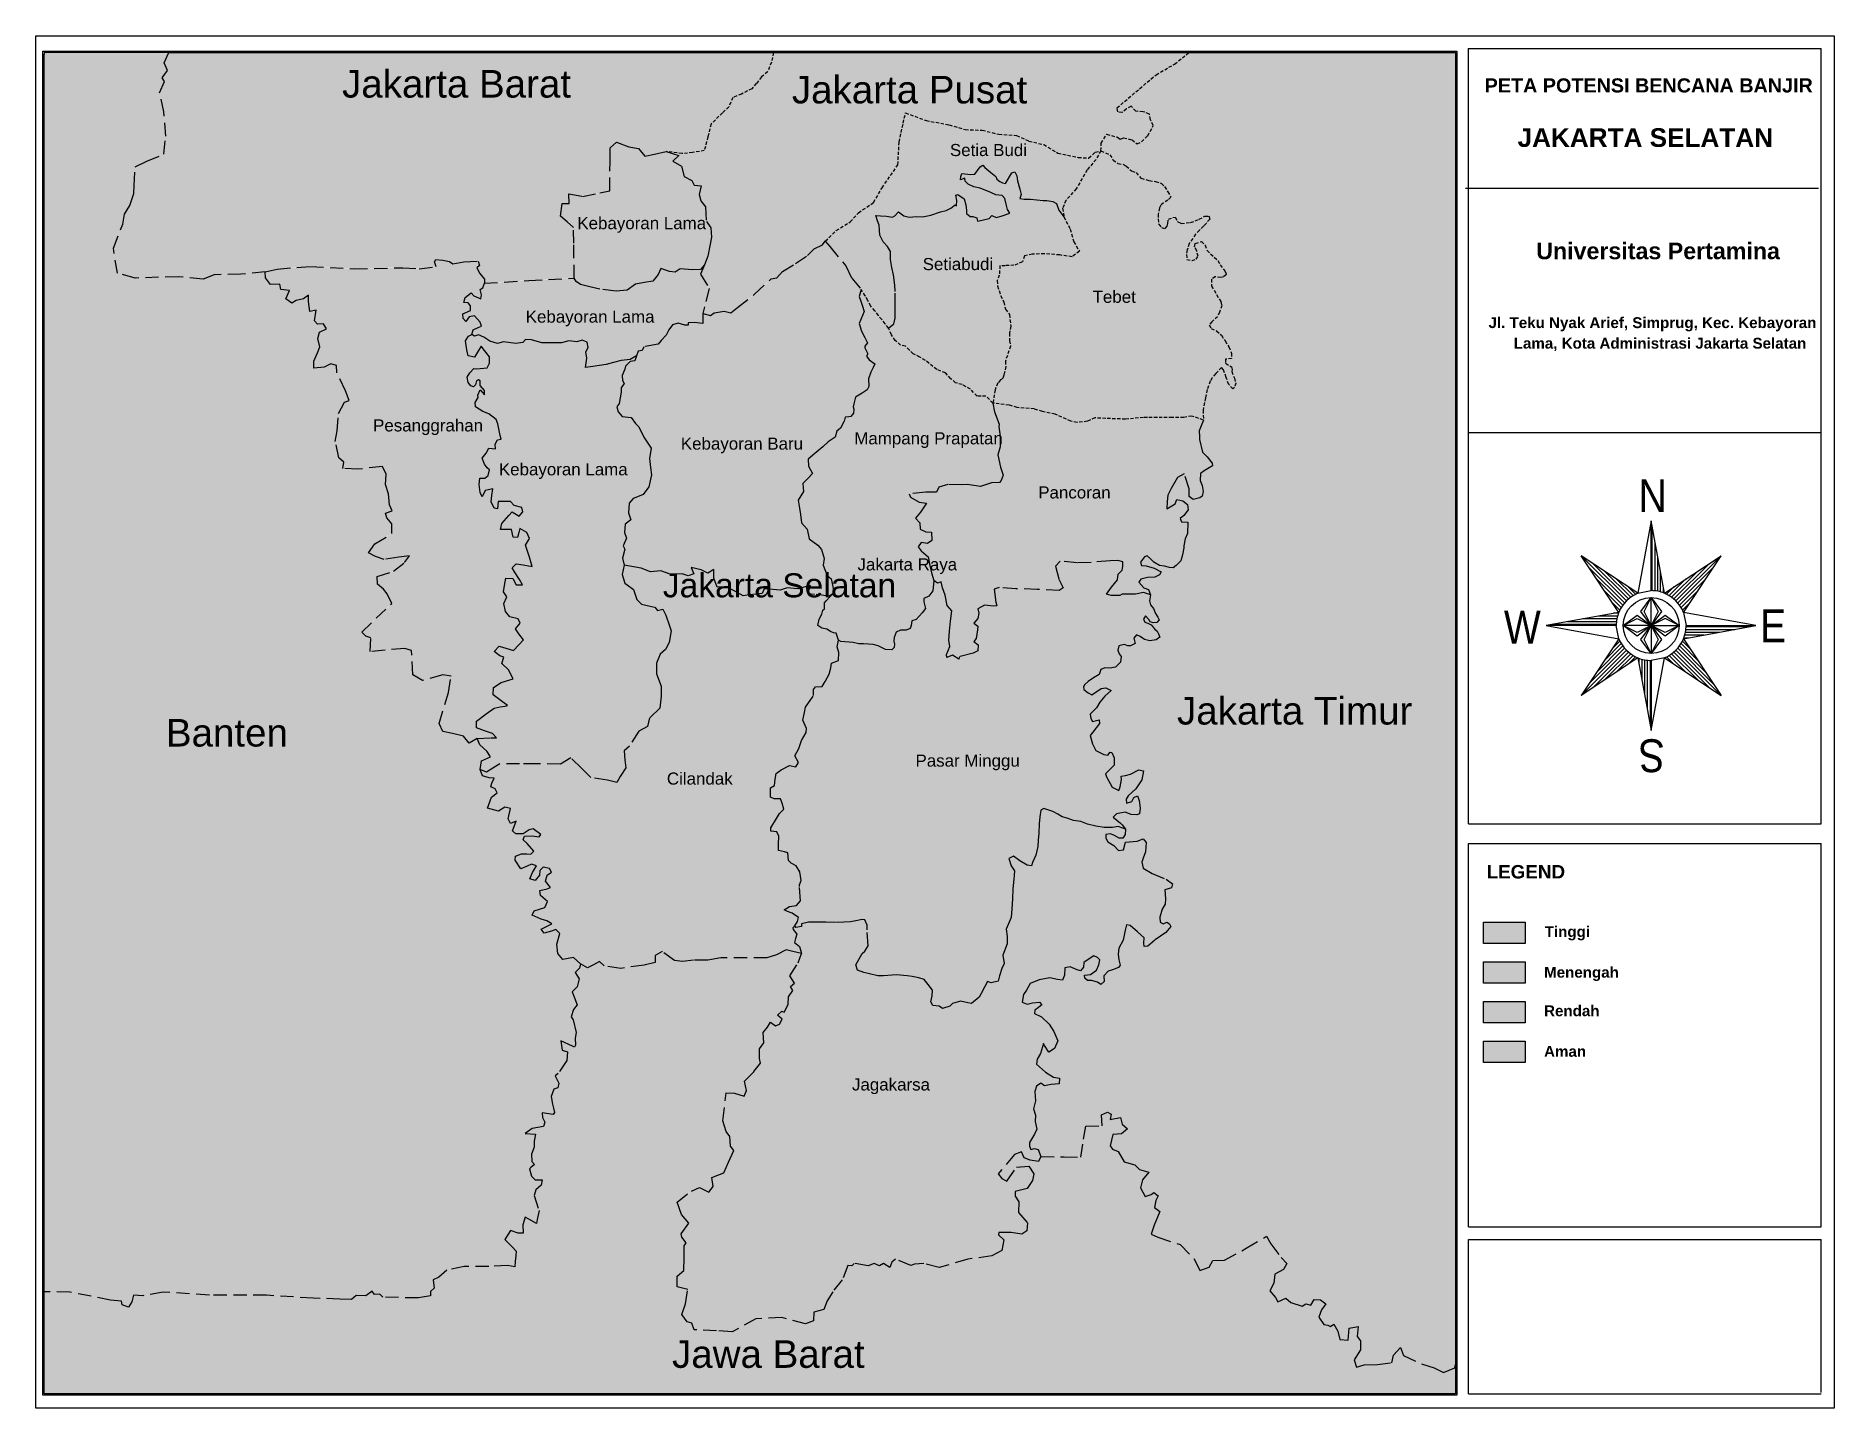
# Model space of a CAD drawing. Header units: millimetres. Extents: x -301641 to 1761893, y -305234 to 309597.
# Drawn here: x 672645 to 808652, y -245969 to -142134 of the extents above; entities that cross this region are included whole.
import ezdxf

# ---------------------------------------------------------------- set-up
doc = ezdxf.new("R2010")
doc.units = ezdxf.units.MM
doc.header["$MEASUREMENT"] = 0
doc.linetypes.add('DASHED', pattern=[0.75, 0.5, -0.25])
doc.linetypes.add('PTS_EXT', pattern=[999999, 0, -999999])
doc.layers.add('A-TEXT-3', color=7, linetype='Continuous', lineweight=5)
doc.layers.add('KOP-A3-SD-ST', color=5, linetype='Continuous')
doc.styles.add('PED', font='SASB____.pfb', dxfattribs={"width": 0.9, "height": 0.4})
doc.styles.get("Standard").update_dxf_attribs({"font": 'arial.ttf'})

msp = doc.modelspace()

# ---------------------------------------------------------------- texts
at = {"linetype": 'Continuous', "width": 0.85}
for s, rotation, p in [('N', 0, (793862, -178172)), ('S', 180, (795845, -195357))]:
    msp.add_text(s, height=2488, rotation=rotation, dxfattribs=at).set_placement(p)
for s, p in [('W', (783681, -188113)), ('E', (803055, -188018))]:
    msp.add_text(s, height=2488, dxfattribs=at).set_placement(p)
at = {"attachment_point": 1}
for s, width, gutter_width, heights, insert, char_height in [('Jakarta Barat', 22974.43, 10424, [5628], (695799, -144715), 2084.78), ('Jakarta Pusat', 22974.43, 10424, [5628], (729822, -145155), 2084.78), ('Setia Budi', 14533.77, 4578, [2472], (741778, -150309), 915.6), ('Kebayoran Lama', 10090.34, 4578, [2472], (713596, -155842), 915.63), ('Setiabudi', 14533.77, 4578, [2472], (739716, -158939), 915.6), ('Tebet', 10090.34, 4578, [2472], (752570, -161415), 915.6), ('Kebayoran Lama', 10090.34, 4578, [2472], (709690, -162917), 915.63), ('Pesanggrahan', 10090.34, 4578, [2472], (698145, -171147), 915.63), ('Kebayoran Baru', 10090.34, 4578, [2472], (721424, -172525), 915.63), ('Mampang Prapatan', 14533.77, 4578, [2472], (734543, -172126), 915.63), ('Kebayoran Lama', 10090.34, 4578, [2472], (707662, -174471), 915.63), ('Pancoran', 14533.77, 4578, [2472], (748458, -176220), 915.6), ('Jakarta Raya', 10090.34, 4578, [2472], (734788, -181665), 915.63), ('Jakarta Selatan', 20037.18, 9091, [4909], (720062, -182800), 1818.24), ('Jakarta Timur', 22974.43, 10424, [5628], (758955, -192158), 2084.78), ('Banten', 22974.43, 10424, [5628], (682473, -193824), 2084.8), ('Pasar Minggu', 10090.34, 4578, [2472], (739173, -196514), 915.63), ('Cilandak', 10090.34, 4578, [2472], (720368, -197875), 915.6), ('Jagakarsa', 10090.34, 4578, [2472], (734369, -221023), 915.6), ('Jawa Barat', 22974.43, 10424, [5628], (720759, -240841), 2084.8)]:
    msp.add_mtext_dynamic_manual_height_columns(s, width=width, gutter_width=gutter_width, heights=heights, dxfattribs=dict(at, insert=insert, char_height=char_height))
at = {"layer": 'A-TEXT-3', "color": 4, "linetype": 'Continuous', "style": 'PED'}
for s, height, p in [('PETA POTENSI BENCANA BANJIR', 1069.62, (782225, -146413)), ('JAKARTA SELATAN', 1414.77, (784715, -150531))]:
    msp.add_text(s, height=height, dxfattribs=at).set_placement(p)
at = {"layer": 'A-TEXT-3', "color": 7, "linetype": 'Continuous', "style": 'PED'}
for s, height, p in [('Universitas Pertamina', 1256.74, (786122, -159032)), ('Jl. Teku Nyak Arief, Simprug, Kec. Kebayoran', 819.23, (782517, -164240)), ('Lama, Kota Administrasi Jakarta Selatan', 819.23, (784423, -165798)), ('LEGEND', 1020.2, (782370, -205894)), ('Tinggi', 819.2, (786766, -210326)), ('Menengah', 819.2, (786719, -213399)), ('Rendah', 819.2, (786719, -216316)), ('Aman', 819.2, (786719, -219386))]:
    msp.add_text(s, height=height, dxfattribs=at).set_placement(p)

# ---------------------------------------------------------------- hatches: boundary and pattern name
at = {"true_color": 0xbfbfbf}
h = msp.add_hatch(color=9, dxfattribs=at)
h.dxf.hatch_style = 1
h.paths.add_polyline_path([(716074, -151589), (716081, -150587), (716576, -150163), (717502, -150510), (718235, -150626), (718698, -151204), (719432, -151050), (720323, -150862), (721531, -151012), (722317, -150945), (723204, -150778), (723472, -149741), (723723, -148772), (724580, -147929), (725065, -147478), (725366, -146775), (726019, -146508), (726806, -146107), (727141, -145706), (727543, -145218), (727994, -144826), (728275, -144101), (728432, -143373), (682697, -143377), (682339, -144159), (682595, -144733), (682188, -145278), (682386, -145548), (682003, -146419), (682334, -147860), (682468, -149686), (682326, -151050), (681049, -151599), (680162, -152024), (680069, -153426), (680046, -154046), (679747, -154932), (679359, -155607), (679215, -156366), (678505, -158171), (678819, -160057), (680160, -160434), (683432, -160334), (685287, -160513), (686141, -160192), (688159, -160136), (689990, -159965), (690899, -159757), (693402, -159548), (696739, -159729), (700397, -159660), (701649, -159729), (702935, -159589), (702810, -159214), (702893, -159019), (703435, -159075), (703936, -159172), (704172, -159352), (705021, -159214), (706106, -159158), (706203, -159491), (705994, -159672), (706231, -160089), (706578, -160519), (706576, -160821), (709934, -160628), (713360, -160432), (713332, -157807), (713319, -156612), (712830, -156188), (712334, -155758), (712444, -154801), (712985, -154801), (712946, -154068), (713988, -154261), (715300, -153991), (716057, -153835)])
h.paths.add_polyline_path([(780031, -143395), (759841, -143395), (758783, -144242), (757377, -145046), (754421, -147562), (754484, -147861), (754800, -147909), (755132, -147641), (755495, -147436), (755842, -147814), (756395, -147846), (756869, -148024), (756948, -148450), (757169, -148892), (756743, -149665), (756285, -150122), (755937, -150280), (755558, -149980), (754911, -149822), (754690, -149933), (754468, -149775), (753631, -149554), (753236, -150232), (753208, -150801), (753890, -151105), (754140, -151502), (754494, -151767), (754863, -151826), (755128, -151958), (755526, -152326), (755865, -152459), (756233, -152871), (756852, -153062), (757339, -153121), (757781, -153269), (758017, -153519), (758267, -153901), (758503, -154314), (758267, -154549), (757943, -154741), (757737, -154911), (757634, -155131), (757546, -155602), (757546, -155956), (757575, -156368), (757781, -156618), (758062, -156692), (758224, -156500), (758268, -156309), (758312, -155985), (758789, -155799), (759020, -156176), (759285, -156294), (759992, -156235), (760641, -155985), (761068, -155764), (761363, -155735), (761437, -155970), (761157, -156309), (760965, -156500), (760656, -156809), (760361, -157119), (759889, -157825), (759742, -158311), (759668, -158664), (759712, -159032), (760096, -159106), (760420, -159017), (760553, -158782), (760449, -158384), (760287, -158061), (760346, -157810), (760803, -157663), (761098, -157943), (761231, -158355), (762044, -159110), (762236, -159434), (762575, -159876), (762693, -160156), (762501, -160332), (762280, -160391), (761838, -160332), (761573, -160524), (761573, -161039), (762268, -162209), (762341, -162503), (762179, -163018), (762032, -163357), (761604, -163740), (761384, -163983), (761547, -164248), (761959, -164425), (762328, -164763), (762608, -165190), (762873, -165646), (763079, -166132), (763094, -166530), (762623, -166582), (762637, -166883), (763079, -167162), (763125, -167347), (763095, -167509), (763302, -168010), (763405, -168378), (763316, -168716), (763184, -168820), (762874, -168496), (762683, -167951), (762476, -167392), (762329, -167215), (761887, -167657), (761621, -167995), (761474, -168231), (761253, -168878), (761120, -169497), (760933, -170428), (760956, -171181), (760795, -171629), (760627, -171998), (760662, -172430), (760669, -172653), (760893, -173617), (761252, -173958), (761629, -174442), (761647, -174657), (761019, -175033), (760750, -175231), (760714, -175750), (760857, -176145), (760929, -176575), (760857, -176934), (760696, -177077), (760193, -177185), (759888, -176969), (759870, -176396), (759511, -175249), (759008, -175517), (758524, -176360), (758255, -176862), (758219, -177346), (758199, -177894), (758827, -177518), (758953, -177195), (759402, -177285), (759761, -177572), (759814, -177984), (759473, -178396), (759204, -178629), (759294, -178880), (759778, -178898), (759743, -179759), (759581, -180171), (759473, -180691), (759473, -180852), (759384, -181372), (759240, -181838), (758899, -182197), (758666, -182376), (758396, -182340), (758019, -182232), (757625, -182179), (757212, -181946), (756960, -181695), (756691, -181462), (756494, -181533), (756206, -181946), (756279, -182182), (756638, -182218), (757230, -182379), (757751, -182666), (757625, -182899), (757284, -183061), (756727, -183096), (756225, -183222), (756081, -183455), (756458, -183867), (756801, -184000), (756944, -184395), (756890, -184861), (756962, -185165), (757178, -185434), (757321, -185811), (757635, -186266), (757429, -186492), (756975, -186553), (756837, -186277), (756567, -186008), (756424, -186241), (756531, -186474), (756765, -186564), (757016, -186671), (757267, -186976), (757465, -187155), (757555, -187352), (757662, -187603), (757393, -187801), (756908, -187890), (756496, -187783), (756172, -187550), (755885, -187442), (755706, -187693), (755792, -188080), (755451, -188277), (755236, -188277), (754967, -188169), (754572, -188259), (754482, -188600), (754590, -188869), (754733, -189084), (754679, -189496), (754320, -189872), (753890, -189962), (753513, -189926), (753208, -190052), (753064, -190428), (752651, -190679), (752238, -190966), (751987, -191199), (751897, -191378), (751915, -191575), (752238, -191826), (752508, -191970), (753226, -191504), (753567, -191450), (753979, -191647), (753510, -192083), (753133, -192531), (752882, -192962), (752379, -193428), (752433, -193768), (752577, -193983), (753061, -193858), (753097, -194145), (752595, -194790), (752379, -195059), (752558, -195674), (752828, -196194), (753438, -196481), (753725, -196553), (753905, -196302), (754030, -196338), (754210, -196750), (754210, -197306), (753779, -197736), (753546, -197951), (753617, -198184), (754050, -198962), (754570, -199213), (754660, -198926), (754750, -198370), (754732, -198137), (755073, -198083), (755450, -197976), (756060, -197653), (756437, -197725), (756294, -198406), (755845, -199087), (755270, -199607), (755109, -199876), (755145, -200163), (755540, -200037), (755683, -199732), (755970, -199625), (756096, -199965), (756168, -200557), (756132, -200969), (755917, -201059), (755486, -201041), (755037, -200844), (754373, -200987), (754122, -201220), (754813, -201799), (755056, -202145), (755037, -202553), (754857, -202811), (754595, -202828), (754191, -202584), (753901, -202492), (753590, -202538), (753576, -202813), (753724, -203109), (754175, -203384), (754533, -203765), (754909, -203708), (755063, -203128), (755946, -203037), (756413, -202872), (756629, -203145), (756572, -203867), (756406, -204330), (756304, -204643), (756406, -205098), (757078, -205484), (758134, -205931), (758613, -206283), (758550, -206579), (758043, -206727), (758078, -207402), (758067, -207811), (757828, -208198), (757662, -208806), (757685, -209172), (757902, -209297), (758186, -209178), (758554, -209419), (758122, -209961), (757290, -210530), (756755, -210996), (756482, -211013), (756459, -210769), (756487, -210365), (755975, -209916), (755411, -209421), (755149, -209385), (755040, -209783), (754897, -210531), (754549, -211146), (754498, -211612), (754566, -212033), (754670, -212421), (754539, -212620), (754077, -212774), (753757, -212885), (753421, -213232), (753444, -213658), (753199, -213886), (752954, -213726), (752493, -213590), (752197, -213596), (751997, -213419), (751975, -213180), (752413, -213129), (752863, -212822), (753057, -212411), (753131, -212041), (752948, -211842), (752675, -211728), (752396, -211904), (751906, -212240), (751889, -212587), (751673, -212848), (751411, -212786), (750876, -212547), (750477, -212638), (750449, -213201), (750295, -213559), (749913, -213514), (749346, -213403), (748537, -213551), (747865, -213824), (747569, -214313), (747341, -214649), (747244, -215231), (747631, -215384), (748035, -215293), (748559, -215236), (748742, -215435), (748491, -215646), (748218, -215833), (748184, -216084), (748708, -216337), (749290, -216895), (749649, -217461), (749934, -218165), (749698, -218739), (749271, -219018), (748857, -218360), (748623, -219121), (748372, -219548), (748328, -219931), (749006, -220519), (749612, -220909), (750084, -220983), (750039, -221424), (749435, -221468), (748949, -221571), (748654, -221351), (748330, -221586), (748212, -221998), (748256, -222690), (748117, -223297), (748267, -223791), (748229, -224275), (748360, -224846), (748183, -225219), (747800, -225861), (747810, -226122), (747912, -226373), (748192, -226308), (748453, -226373), (748658, -226924), (750434, -226947), (751696, -226974), (751884, -225606), (752058, -224628), (753293, -224587), (753240, -223770), (753710, -223549), (753992, -223696), (753911, -224112), (754677, -223951), (754811, -224460), (755214, -224809), (754757, -225184), (754113, -225238), (753910, -226102), (754072, -226357), (754515, -226545), (754958, -227322), (755776, -227537), (756125, -227885), (756823, -228086), (756340, -228676), (756206, -229293), (756562, -229947), (757005, -229786), (757207, -229625), (757529, -229880), (757354, -230242), (757260, -230778), (757663, -231073), (757488, -231502), (757233, -232119), (757005, -232789), (757515, -233017), (759207, -233580), (760229, -234631), (760685, -235529), (761383, -235288), (761665, -234779), (762551, -234765), (764202, -233854), (765733, -232942), (766055, -233532), (766847, -234551), (767263, -235020), (767008, -235462), (766364, -235811), (766286, -236501), (765977, -237077), (766406, -237587), (766581, -237909), (767185, -237627), (767574, -237962), (768420, -238230), (768702, -238056), (769078, -238150), (769346, -237734), (769816, -237748), (770219, -238056), (769883, -238525), (769682, -239075), (770058, -239638), (770380, -239678), (770581, -239772), (770823, -239611), (771132, -240134), (771268, -240767), (771912, -240821), (771979, -239909), (772664, -239789), (772583, -240526), (772852, -240874), (772842, -241536), (772372, -242301), (772546, -242850), (773123, -242689), (774117, -242649), (775218, -242515), (775338, -241939), (775862, -241376), (776104, -241965), (777526, -242636), (778405, -242906), (779130, -243255), (779976, -242893), (780036, -242659)])
h.paths.add_polyline_path([(738424, -147937), (739982, -148512), (741723, -148837), (742943, -149203), (744231, -149246), (745491, -149557), (746822, -149642), (747758, -150066), (748877, -150335), (749952, -150985), (751495, -151310), (752273, -151353), (752783, -150914), (753208, -150801), (753236, -150232), (753631, -149554), (754468, -149775), (754690, -149933), (754911, -149822), (755558, -149980), (755937, -150280), (756285, -150122), (756743, -149665), (757169, -148892), (756948, -148450), (756869, -148024), (756395, -147846), (755842, -147814), (755495, -147436), (755132, -147641), (754800, -147909), (754484, -147861), (754421, -147562), (757377, -145046), (758783, -144242), (759841, -143395), (728432, -143373), (728275, -144101), (727994, -144826), (727543, -145218), (727141, -145706), (726806, -146107), (726019, -146508), (725366, -146775), (725065, -147478), (724580, -147929), (723723, -148772), (723472, -149741), (723204, -150778), (722317, -150945), (721531, -151012), (720323, -150862), (721284, -151165), (720821, -151589), (721477, -151975), (721670, -152746), (722249, -153054), (722431, -153412), (722710, -153441), (722960, -153466), (722815, -154102), (722950, -154591), (723286, -155044), (723363, -156166), (723708, -156626), (723756, -157345), (723656, -157875), (723485, -158780), (723220, -159432), (722930, -160145), (723573, -161236), (723220, -162609), (723087, -163125), (723665, -163264), (723939, -163055), (724696, -162938), (725218, -163055), (725714, -162664), (727006, -161661), (728272, -160501), (728689, -160410), (729109, -159947), (730114, -159335), (731001, -158735), (731510, -158214), (732149, -157914), (732358, -157640), (733187, -156837), (734249, -156186), (734871, -155494), (736004, -154716), (736655, -153600), (737845, -151869), (737944, -150144), (738255, -148710)])
h.paths.add_polyline_path([(765977, -237077), (766286, -236501), (766364, -235811), (767008, -235462), (767263, -235020), (766847, -234551), (766055, -233532), (765733, -232942), (764202, -233854), (762551, -234765), (761665, -234779), (761383, -235288), (760685, -235529), (760229, -234631), (759207, -233580), (757515, -233017), (757005, -232789), (757233, -232119), (757488, -231502), (757663, -231073), (757260, -230778), (757354, -230242), (757529, -229880), (757207, -229625), (757005, -229786), (756562, -229947), (756206, -229293), (756340, -228676), (756823, -228086), (756125, -227885), (755776, -227537), (754958, -227322), (754515, -226545), (754072, -226357), (753910, -226102), (754113, -225238), (754757, -225184), (755214, -224809), (754811, -224460), (754677, -223951), (753911, -224112), (753992, -223696), (753710, -223549), (753240, -223770), (753293, -224587), (752058, -224628), (751884, -225606), (751696, -226974), (750434, -226947), (748658, -226924), (748491, -227290), (747842, -227199), (747405, -227004), (747194, -226567), (746666, -226748), (745444, -228224), (745701, -228588), (746093, -228769), (746832, -227714), (747752, -227639), (748129, -228212), (748038, -228724), (747616, -229341), (746726, -229552), (746710, -229919), (746997, -230341), (746982, -231154), (747660, -231937), (747614, -232545), (747222, -232786), (746407, -232665), (745472, -232665), (745457, -232846), (745864, -233222), (745698, -234021), (744959, -234427), (743131, -234687), (740960, -235305), (739798, -235019), (739104, -235049), (738833, -235169), (737672, -234672), (737385, -234913), (737234, -235320), (736752, -235004), (736465, -235184), (736058, -235019), (735605, -235184), (734550, -235004), (734354, -235184), (734052, -235169), (733645, -236254), (732915, -237144), (732500, -237826), (732256, -238485), (731499, -238679), (731475, -239338), (730865, -239581), (729059, -239094), (727106, -239191), (725300, -240191), (724129, -240093), (722445, -240020), (722250, -239533), (721908, -239411), (721493, -238874), (721786, -238070), (721957, -236973), (721152, -236779), (721152, -235974), (721664, -235536), (721689, -234609), (721689, -233683), (721835, -233440), (721380, -232845), (722031, -231964), (721469, -231306), (721152, -230356), (722226, -229527), (722836, -229259), (723544, -229600), (723885, -229186), (723763, -228504), (724691, -228138), (725032, -227334), (725447, -226456), (725179, -226140), (725129, -225397), (724861, -225031), (724617, -224202), (724861, -222082), (725496, -222131), (726228, -222350), (726398, -221911), (726252, -221205), (726960, -220491), (727448, -219857), (727375, -219492), (727375, -218761), (727716, -218322), (727667, -217531), (727984, -217116), (728203, -216751), (728594, -217019), (728887, -216897), (729106, -216531), (728740, -216215), (729058, -215922), (729253, -215995), (729546, -215410), (729570, -214825), (729912, -214338), (729716, -214046), (730034, -213802), (729668, -213241), (730302, -212266), (730566, -211540), (729900, -211410), (729392, -211266), (728674, -211657), (727943, -211866), (724455, -211879), (723463, -212049), (722393, -212049), (721545, -212153), (720958, -212088), (720019, -211397), (719484, -211697), (719484, -212231), (718649, -212426), (716893, -212675), (715640, -212493), (715275, -212154), (714818, -212402), (714361, -212623), (713853, -212337), (713776, -212671), (713449, -212976), (713740, -213479), (713577, -214084), (713201, -214453), (713378, -214899), (713577, -215426), (713300, -215781), (713122, -216333), (713286, -216581), (713513, -217521), (713435, -217953), (713474, -218678), (713236, -218570), (712350, -218168), (712442, -218867), (712853, -218998), (712818, -219657), (712151, -220641), (711924, -220819), (712205, -221362), (712126, -221713), (711819, -221826), (711615, -222381), (711717, -222959), (711795, -223249), (711885, -223585), (711772, -223736), (710944, -223611), (710955, -223951), (711137, -224314), (711034, -224642), (710183, -224790), (709650, -225164), (710444, -225223), (710342, -225756), (710342, -226198), (710127, -226730), (710161, -227286), (710353, -227512), (709990, -227844), (710127, -228389), (710422, -228684), (710944, -228673), (710865, -229081), (710456, -229432), (710331, -229874), (710706, -230990), (710570, -231670), (710510, -231971), (709935, -231647), (709668, -231497), (709481, -232078), (709515, -232712), (709118, -232724), (708539, -232508), (708108, -233188), (708664, -233760), (708982, -234088), (708948, -234429), (708905, -234849), (708863, -235255), (708317, -235159), (706898, -235230), (705049, -235230), (703725, -235514), (703132, -236050), (702698, -236244), (702779, -236869), (702502, -237123), (702502, -237446), (701578, -237619), (698895, -237561), (698664, -237330), (698249, -237353), (698087, -237099), (697590, -237457), (696875, -237434), (696517, -237722), (695639, -237699), (693630, -237641), (690091, -237411), (685770, -237400), (682283, -237169), (680729, -237445), (680037, -237398), (679898, -237917), (679656, -238321), (679171, -238148), (679125, -237871), (678293, -237779), (675222, -237179), (673247, -237151), (673272, -244863), (780036, -244863), (780036, -242867), (779130, -243255), (778405, -242906), (777526, -242636), (776104, -241965), (775862, -241376), (775338, -241939), (775218, -242515), (774117, -242649), (773123, -242689), (772546, -242850), (772372, -242301), (772842, -241536), (772852, -240874), (772583, -240526), (772664, -239789), (771979, -239909), (771912, -240821), (771268, -240767), (771132, -240134), (770823, -239611), (770581, -239772), (770380, -239678), (770058, -239638), (769682, -239075), (769883, -238525), (770219, -238056), (769816, -237748), (769346, -237734), (769078, -238150), (768702, -238056), (768420, -238230), (767574, -237962), (767185, -237627), (766581, -237909), (766406, -237587)])
h.paths.add_polyline_path([(713577, -215426), (713378, -214899), (713201, -214453), (713577, -214084), (713740, -213479), (713449, -212976), (713776, -212671), (713853, -212337), (713318, -211854), (712496, -212011), (712130, -211555), (712039, -210851), (712274, -210030), (711987, -209730), (711647, -209861), (711099, -210004), (710878, -209704), (711661, -209300), (711305, -209083), (710874, -208940), (710196, -208640), (710326, -208315), (711135, -208080), (711344, -207611), (710822, -207155), (710770, -206777), (711331, -206660), (711579, -206555), (711200, -206073), (711318, -205617), (711644, -205396), (711500, -205109), (711005, -205018), (710770, -205265), (710731, -205630), (710404, -206021), (710000, -205904), (710209, -205409), (710509, -204914), (710130, -204783), (709817, -204940), (709321, -205135), (708890, -204490), (708929, -204177), (709385, -203995), (709777, -204008), (710090, -204021), (710299, -203800), (709816, -203226), (709503, -202940), (709607, -202666), (710194, -202640), (710716, -202718), (710834, -202536), (710260, -202119), (709946, -202197), (709516, -202496), (708955, -202496), (708694, -202262), (708967, -201527), (708550, -201709), (708367, -201358), (708550, -200576), (708106, -200485), (707636, -200784), (706801, -200550), (707101, -199716), (707532, -199390), (707374, -199083), (707048, -198940), (707127, -198666), (707309, -198288), (706931, -198262), (706422, -198093), (706246, -197631), (706342, -196967), (707039, -196668), (706749, -196250), (706220, -195769), (706014, -195289), (705420, -195623), (704984, -195102), (704163, -194889), (703437, -194744), (703155, -194155), (703856, -191798), (704047, -190556), (703419, -190474), (701888, -190883), (701150, -190460), (701054, -188618), (700548, -188467), (697938, -188699), (697991, -187657), (697595, -187534), (697308, -187220), (699564, -185070), (699222, -184333), (698949, -183978), (698484, -183596), (698457, -183009), (699687, -182622), (700534, -181966), (700917, -181448), (700110, -181557), (698990, -181734), (698334, -181516), (697814, -181229), (698279, -180547), (699577, -179769), (699576, -179022), (699180, -178585), (699084, -178217), (699590, -178053), (699398, -177602), (699316, -176756), (699098, -176046), (699152, -175268), (698852, -174695), (697003, -174906), (695855, -174852), (695937, -174360), (695554, -174047), (695295, -172804), (695431, -171999), (695527, -170695), (695978, -169821), (696347, -169698), (696060, -168975), (695403, -167591), (695389, -167045), (694966, -166936), (694460, -167182), (693667, -167264), (693681, -166718), (693954, -166104), (694132, -165639), (693981, -165006), (694104, -164541), (694623, -164282), (694391, -163900), (693940, -163927), (693708, -163668), (693844, -162876), (693380, -162972), (693256, -162217), (693256, -161739), (692901, -161999), (692327, -162121), (691999, -162326), (691548, -162012), (691821, -161384), (691179, -161289), (691110, -160907), (690386, -160920), (690017, -160415), (689990, -159965), (688159, -160136), (686141, -160192), (685287, -160513), (683432, -160334), (680160, -160434), (678819, -160057), (678505, -158171), (679215, -156366), (679359, -155607), (679747, -154932), (680046, -154046), (680069, -153426), (680162, -152024), (681049, -151599), (682326, -151050), (682468, -149686), (682334, -147860), (682003, -146419), (682386, -145548), (682188, -145278), (682595, -144733), (682339, -144159), (682697, -143377), (673266, -143397), (673247, -237151), (675222, -237179), (678293, -237779), (679125, -237871), (679171, -238148), (679656, -238321), (679898, -237917), (680037, -237398), (680729, -237445), (682283, -237169), (685770, -237400), (690091, -237411), (693630, -237641), (695639, -237699), (696517, -237722), (696875, -237434), (697590, -237457), (698087, -237099), (698249, -237353), (698664, -237330), (698895, -237561), (701578, -237619), (702502, -237446), (702502, -237123), (702779, -236869), (702698, -236244), (703132, -236050), (703725, -235514), (705049, -235230), (706898, -235230), (708317, -235159), (708863, -235255), (708905, -234849), (708948, -234429), (708982, -234088), (708664, -233760), (708108, -233188), (708539, -232508), (709118, -232724), (709515, -232712), (709481, -232078), (709668, -231497), (709935, -231647), (710510, -231971), (710570, -231670), (710706, -230990), (710331, -229874), (710456, -229432), (710865, -229081), (710944, -228673), (710422, -228684), (710127, -228389), (709990, -227844), (710092, -227750), (710353, -227512), (710161, -227286), (710127, -226730), (710342, -226198), (710342, -225756), (710444, -225223), (709650, -225164), (710183, -224790), (711034, -224642), (711137, -224314), (710955, -223951), (710944, -223611), (711772, -223736), (711885, -223585), (711795, -223249), (711717, -222959), (711615, -222381), (711819, -221826), (712126, -221713), (712205, -221362), (711924, -220819), (712151, -220641), (712818, -219657), (712853, -218998), (712442, -218867), (712350, -218168), (713392, -218641), (713463, -218478), (713435, -217953), (713513, -217521), (713286, -216581), (713122, -216333), (713300, -215781)])
h = msp.add_hatch(color=3)
h.dxf.hatch_style = 1
h.paths.add_polyline_path([(744059, -152046), (744262, -151902), (744421, -152090), (744884, -152480), (745247, -152770), (745333, -152972), (745565, -153160), (745754, -153247), (745971, -153290), (746449, -152495), (746695, -152408), (746840, -152712), (746898, -153102), (747057, -153739), (747159, -154144), (747057, -154448), (747390, -154477), (747883, -154491), (748839, -154592), (749100, -154592), (749563, -154665), (749838, -154824), (750012, -155316), (750400, -155820), (750298, -155165), (750557, -154575), (751335, -153698), (752156, -152268), (752833, -151477), (753201, -150822), (752776, -150935), (752267, -151374), (751488, -151331), (749946, -151006), (748870, -150356), (747752, -150087), (746815, -149663), (745485, -149578), (744225, -149267), (742937, -149225), (741716, -148859), (739976, -148533), (738417, -147958), (738249, -148731), (737937, -150165), (737838, -151890), (736648, -153621), (735997, -154737), (734865, -155515), (734242, -156207), (733181, -156858), (732352, -157661), (732704, -158078), (733893, -159534), (734352, -160452), (735062, -161327), (735371, -161806), (735558, -162151), (735788, -162583), (736105, -162942), (736364, -163302), (736624, -163589), (736883, -163920), (737128, -164237), (737536, -163927), (737623, -163493), (737623, -162611), (737638, -161482), (737609, -160991), (737507, -160201), (737376, -159651), (737289, -159043), (737275, -158450), (737058, -158074), (736725, -157712), (736478, -157206), (736435, -156454), (736304, -156128), (736173, -155723), (736521, -155752), (736985, -155781), (737434, -155839), (737622, -155737), (737897, -155434), (738288, -155737), (738694, -155839), (739259, -155810), (739708, -155824), (740345, -155694), (741055, -155434), (741504, -155347), (741852, -155173), (742185, -154927), (742272, -155000), (742301, -154580), (742214, -154189), (742373, -154132), (742866, -154464), (742982, -154927), (743039, -155332), (743039, -155564), (743315, -155810), (743503, -155810), (743807, -155911), (743851, -156142), (744213, -156070), (744749, -155940), (744937, -155723), (745275, -155880), (745652, -155764), (746318, -155547), (746145, -155258), (746029, -154853), (745942, -154433), (745725, -154202), (745247, -154158), (744884, -153985), (744073, -153652), (743595, -153551), (743161, -153348), (742929, -153117), (742900, -152900), (742581, -153016), (742610, -152770), (742683, -152553), (743349, -152611), (743653, -152582)])
h = msp.add_hatch(color=3)
h.dxf.hatch_style = 1
h.paths.add_polyline_path([(723356, -156187), (723279, -155065), (722943, -154612), (722809, -154123), (722953, -153487), (722703, -153462), (722425, -153433), (722243, -153075), (721664, -152767), (721471, -151996), (720815, -151610), (721278, -151186), (720316, -150884), (719425, -151071), (718692, -151225), (718229, -150647), (717495, -150531), (716569, -150184), (716075, -150608), (716067, -151610), (716051, -153856), (715294, -154012), (713982, -154282), (712939, -154089), (712978, -154822), (712438, -154822), (712327, -155779), (712824, -156209), (713313, -156633), (713325, -157828), (713354, -160453), (713499, -160714), (713834, -160941), (714551, -161119), (715301, -161306), (716524, -161438), (717358, -161368), (717988, -160921), (718666, -160800), (719299, -160688), (719720, -160197), (719907, -159723), (720554, -159956), (721005, -160018), (721364, -159754), (722299, -159832), (722906, -159808), (723213, -159453), (723478, -158801), (723650, -157896), (723750, -157366), (723702, -156647)])
h = msp.add_hatch(color=3)
h.dxf.hatch_style = 1
h.paths.add_polyline_path([(762335, -162524), (762261, -162230), (761566, -161060), (761566, -160545), (761831, -160353), (762274, -160412), (762495, -160353), (762686, -160177), (762568, -159897), (762229, -159455), (762038, -159131), (761224, -158376), (761091, -157964), (760796, -157684), (760340, -157831), (760281, -158082), (760443, -158405), (760546, -158803), (760413, -159038), (760089, -159127), (759706, -159053), (759662, -158685), (759735, -158332), (759883, -157846), (760354, -157140), (760649, -156830), (760959, -156521), (761150, -156330), (761430, -155991), (761357, -155756), (761062, -155785), (760634, -156006), (759986, -156256), (759278, -156315), (759013, -156197), (758807, -155859), (758645, -155874), (758306, -156006), (758261, -156330), (758217, -156521), (758055, -156713), (757775, -156639), (757569, -156389), (757539, -155977), (757539, -155623), (757627, -155152), (757731, -154932), (757937, -154762), (758261, -154570), (758497, -154335), (758261, -153923), (758010, -153540), (757774, -153290), (757332, -153142), (756846, -153083), (756227, -152892), (755858, -152480), (755519, -152347), (755121, -151979), (754856, -151847), (754487, -151788), (754134, -151523), (753883, -151126), (753201, -150822), (752833, -151477), (752156, -152268), (751335, -153698), (750557, -154575), (750298, -155165), (750400, -155820), (750875, -156755), (751148, -157704), (751566, -158423), (751019, -158841), (750083, -158711), (748928, -158613), (748006, -158657), (747415, -158772), (747257, -159232), (746623, -159491), (745946, -159520), (745558, -159520), (745513, -160230), (745355, -160647), (745384, -161050), (745614, -161769), (745859, -162273), (745974, -162819), (746276, -163222), (746377, -164091), (746276, -164623), (746276, -165199), (746363, -165601), (745974, -166743), (746003, -167160), (745859, -167793), (745772, -168067), (745614, -168167), (745398, -168397), (745196, -168915), (745067, -169663), (745023, -169922), (746256, -170068), (746869, -170257), (748142, -170351), (748779, -170563), (749728, -170755), (750930, -171296), (751402, -171390), (752180, -171296), (752746, -171037), (753571, -171084), (755056, -171131), (756423, -171014), (757460, -171014), (758592, -171014), (759464, -171014), (760077, -170896), (760950, -171202), (760926, -170449), (761114, -169518), (761246, -168899), (761467, -168252), (761615, -168016), (761880, -167678), (762322, -167236), (762470, -167413), (762676, -167972), (762868, -168517), (763177, -168841), (763310, -168738), (763398, -168399), (763295, -168031), (763089, -167530), (763118, -167369), (763073, -167184), (762631, -166904), (762616, -166595), (762690, -166595), (763088, -166551), (763073, -166153), (762867, -165667), (762601, -165211), (762321, -164784), (761953, -164446), (761540, -164269), (761378, -164004), (761598, -163761), (762025, -163378), (762173, -163039)])
h = msp.add_hatch(color=3)
h.dxf.hatch_style = 1
h.paths.add_polyline_path([(745558, -159520), (745946, -159520), (746623, -159491), (747257, -159232), (747415, -158772), (748006, -158657), (748928, -158613), (750083, -158711), (751019, -158841), (751566, -158423), (751148, -157704), (750875, -156755), (750400, -155820), (750012, -155316), (749838, -154824), (749563, -154665), (749100, -154592), (748839, -154592), (747883, -154491), (747390, -154477), (747057, -154448), (747159, -154144), (747057, -153739), (746898, -153102), (746840, -152712), (746695, -152408), (746449, -152495), (745971, -153290), (745754, -153247), (745565, -153160), (745333, -152972), (745247, -152770), (744884, -152480), (744421, -152090), (744262, -151902), (744059, -152046), (743653, -152582), (743349, -152611), (742683, -152553), (742610, -152770), (742581, -153016), (742900, -152900), (742929, -153117), (743161, -153348), (743595, -153551), (744073, -153652), (744884, -153985), (745247, -154158), (745725, -154202), (745942, -154433), (746029, -154853), (746145, -155258), (746318, -155547), (745652, -155764), (745275, -155880), (744937, -155723), (744749, -155940), (744213, -156070), (743851, -156142), (743807, -155911), (743503, -155810), (743315, -155810), (743039, -155564), (743039, -155332), (742982, -154927), (742866, -154464), (742373, -154132), (742214, -154189), (742301, -154580), (742272, -155000), (742185, -154927), (741852, -155173), (741504, -155347), (741055, -155434), (740345, -155694), (739708, -155824), (739259, -155810), (738694, -155839), (738288, -155737), (737897, -155434), (737622, -155737), (737434, -155839), (736985, -155781), (736521, -155752), (736173, -155723), (736304, -156128), (736435, -156454), (736478, -157206), (736725, -157712), (737058, -158074), (737275, -158450), (737289, -159043), (737376, -159651), (737507, -160201), (737609, -160991), (737638, -161482), (737623, -162611), (737623, -163493), (737536, -163927), (737128, -164237), (737358, -164754), (737646, -165186), (738049, -165531), (738412, -165612), (738715, -165914), (739003, -166201), (739507, -166431), (739925, -166690), (740789, -167381), (741437, -167639), (741854, -168071), (742200, -168373), (742704, -168517), (743323, -168862), (743827, -169394), (744504, -169394), (745023, -169922), (745067, -169663), (745196, -168915), (745398, -168397), (745614, -168167), (745772, -168067), (745859, -167793), (746003, -167160), (745974, -166743), (746363, -165601), (746276, -165199), (746276, -164623), (746377, -164091), (746276, -163222), (745974, -162819), (745859, -162273), (745614, -161769), (745384, -161050), (745355, -160647), (745513, -160230)])
h = msp.add_hatch(color=3)
h.dxf.hatch_style = 1
h.paths.add_polyline_path([(735141, -169156), (735529, -168917), (735653, -168669), (735619, -168072), (735801, -167567), (735966, -167215), (736090, -166951), (735669, -166638), (735479, -166366), (735570, -166193), (735338, -165726), (735330, -165603), (735545, -165363), (735437, -165157), (735338, -164943), (735091, -164481), (734916, -163891), (735297, -162993), (735137, -162511), (735062, -162286), (734916, -161848), (735062, -161327), (734352, -160452), (733893, -159534), (732704, -158078), (732352, -157661), (732143, -157935), (731503, -158235), (730994, -158756), (730107, -159356), (729102, -159968), (728683, -160431), (728265, -160522), (726999, -161682), (725707, -162685), (725211, -163076), (724689, -162959), (723932, -163076), (723658, -163285), (723080, -163146), (723095, -163885), (722428, -163807), (721985, -163832), (721967, -164016), (721721, -164022), (721223, -163881), (720793, -164004), (720505, -164378), (720314, -164777), (719945, -165183), (719698, -165455), (718614, -165659), (718504, -165937), (718206, -165977), (718077, -166354), (717953, -166717), (717600, -166771), (717232, -167118), (717192, -167356), (716992, -167822), (717013, -168216), (717134, -168448), (716912, -168771), (716912, -169084), (716769, -169944), (716588, -170195), (716672, -170574), (716994, -170927), (717676, -171004), (718004, -171467), (718255, -171705), (718627, -172509), (719182, -173332), (719049, -174113), (719141, -174791), (719203, -175336), (718996, -176259), (718580, -176841), (718268, -176966), (717823, -177143), (717518, -177496), (717477, -178234), (717644, -178758), (717207, -179090), (717155, -179704), (717301, -180151), (717061, -180714), (717176, -180967), (717018, -181650), (717134, -182176), (717559, -182248), (718414, -182408), (719122, -182688), (719923, -182608), (720605, -182861), (721513, -182835), (721980, -182995), (722394, -182835), (722207, -182368), (722969, -182541), (723476, -182781), (723910, -182517), (723910, -183171), (724164, -183851), (724872, -183827), (725307, -184056), (725500, -184158), (726142, -184496), (726592, -184440), (727143, -184371), (727570, -184318), (727715, -183980), (728104, -184011), (728932, -184078), (729467, -183891), (730280, -183967), (730816, -183824), (731224, -183716), (731136, -184025), (731046, -184345), (731537, -184398), (732646, -184518), (733008, -184306), (732913, -183798), (732804, -183217), (732497, -182963), (732177, -182176), (732257, -181669), (732056, -180989), (731789, -180669), (731135, -180202), (730974, -179468), (730561, -178982), (730464, -178356), (730387, -177861), (730293, -177260), (730709, -176616), (730663, -176009), (731029, -175615), (731376, -175242), (731069, -174681), (731045, -174167), (731563, -173734), (732168, -173229), (732573, -172850), (733093, -172504), (733225, -172034), (733506, -171819), (733778, -171286), (733852, -170985), (734125, -170957), (734282, -170940), (734480, -170685), (734513, -170380), (734456, -170198), (734513, -169967), (734634, -169468)])
h = msp.add_hatch(color=3)
h.dxf.hatch_style = 1
h.paths.add_polyline_path([(709965, -180156), (709776, -179703), (709245, -179412), (709159, -179720), (709058, -180084), (708748, -180062), (708610, -179480), (708268, -179480), (707788, -179480), (707891, -179035), (708422, -178419), (708657, -178146), (709193, -178470), (709467, -178145), (709399, -177820), (708816, -177666), (708542, -177358), (708216, -177358), (707616, -177358), (707565, -177923), (707308, -177871), (707068, -177392), (707136, -176913), (707208, -176414), (706862, -176485), (706621, -176534), (706399, -177015), (706245, -176673), (706163, -176090), (706219, -175598), (706600, -175602), (706853, -175401), (706956, -174968), (706763, -174814), (706574, -174529), (706403, -174080), (706690, -173716), (706896, -173327), (707397, -173388), (707376, -173039), (707561, -172697), (707829, -172649), (707746, -172368), (707582, -171478), (707445, -171151), (706889, -170726), (706444, -170548), (705902, -170198), (705874, -169869), (706101, -169499), (706059, -169314), (706251, -168904), (706560, -169287), (706581, -168965), (706245, -168575), (706244, -168244), (706121, -168161), (705977, -168244), (705888, -168531), (705737, -168689), (705538, -168607), (705346, -168367), (705270, -167963), (705456, -167627), (705778, -167301), (705991, -167328), (706786, -167246), (706951, -166903), (706944, -166410), (706574, -165938), (706308, -165598), (706032, -166068), (705818, -166433), (705346, -166342), (705230, -165897), (705147, -165204), (705367, -164841), (705615, -164738), (705704, -164373), (706092, -164207), (706358, -164093), (706237, -163797), (705804, -163320), (705416, -163398), (705171, -163752), (704950, -163520), (704938, -163176), (705504, -162921), (705504, -162567), (705327, -162323), (705001, -162315), (705111, -161916), (705576, -161583), (705773, -161789), (706291, -162017), (706344, -161736), (706255, -161316), (706458, -161197), (706570, -160842), (706572, -160540), (706224, -160110), (705988, -159693), (706196, -159512), (706099, -159179), (705014, -159235), (704166, -159373), (703929, -159193), (703429, -159096), (702886, -159040), (702803, -159235), (702928, -159610), (701642, -159750), (700390, -159681), (696733, -159750), (693395, -159569), (690892, -159778), (689983, -159986), (690010, -160436), (690379, -160941), (691104, -160928), (691172, -161310), (691814, -161405), (691541, -162033), (691992, -162347), (692320, -162142), (692894, -162020), (693249, -161760), (693249, -162238), (693373, -162993), (693838, -162897), (693701, -163689), (693933, -163948), (694384, -163921), (694617, -164303), (694097, -164563), (693974, -165027), (694125, -165661), (693948, -166125), (693674, -166739), (693661, -167285), (694453, -167203), (694959, -166957), (695383, -167066), (695396, -167612), (696053, -168996), (696340, -169719), (695971, -169842), (695520, -170716), (695425, -172020), (695288, -172826), (695548, -174068), (695930, -174382), (695848, -174873), (696997, -174927), (698845, -174716), (699146, -175289), (699091, -176067), (699310, -176777), (699392, -177623), (699583, -178074), (699077, -178238), (699173, -178606), (699569, -179043), (699571, -179790), (698272, -180568), (697808, -181250), (698327, -181537), (698983, -181755), (700104, -181578), (700910, -181469), (700528, -181988), (699680, -182643), (698450, -183030), (698477, -183617), (698942, -183999), (699216, -184354), (699557, -185091), (697301, -187241), (697588, -187555), (697985, -187678), (697931, -188720), (700542, -188488), (701048, -188639), (701143, -190481), (701881, -190904), (703412, -190495), (704041, -190577), (703849, -191819), (703148, -194176), (703430, -194765), (704157, -194910), (704977, -195123), (705413, -195644), (706007, -195310), (707053, -195259), (707475, -195238), (707173, -194917), (706573, -194711), (705956, -194489), (705973, -193992), (706710, -193444), (707306, -193001), (707756, -192914), (708125, -192842), (708302, -192807), (707738, -192383), (707240, -192008), (707241, -191442), (707824, -191065), (708733, -190791), (708389, -190095), (707875, -189633), (708046, -189137), (707721, -189051), (707309, -188709), (707686, -188315), (708183, -188469), (708773, -188652), (709178, -188212), (709517, -187843), (709178, -187374), (708910, -187003), (709263, -186569), (709126, -186244), (708492, -186090), (708149, -185679), (708028, -185086), (708268, -184572), (708011, -184196), (708097, -183716), (708194, -183174), (708714, -183186), (708971, -183682), (709451, -183665), (709211, -183271), (708848, -182677), (708677, -182395), (708971, -182073), (709485, -182159), (710180, -182274), (709965, -181577), (709684, -180664)])
h = msp.add_hatch(color=3)
h.dxf.hatch_style = 1
h.paths.add_polyline_path([(720793, -164004), (721223, -163881), (721721, -164022), (721967, -164016), (721985, -163832), (722428, -163807), (723095, -163885), (723080, -163146), (723213, -162630), (723567, -161257), (722923, -160166), (723213, -159453), (722906, -159808), (722299, -159832), (721364, -159754), (721005, -160018), (720554, -159956), (719907, -159723), (719720, -160197), (719299, -160688), (718666, -160800), (717988, -160921), (717358, -161368), (716524, -161438), (715301, -161306), (714551, -161119), (713834, -160941), (713499, -160714), (713354, -160453), (709928, -160650), (706570, -160842), (706458, -161197), (706255, -161316), (706344, -161736), (706291, -162017), (705773, -161789), (705576, -161583), (705111, -161916), (705001, -162315), (705327, -162323), (705504, -162567), (705504, -162921), (704938, -163176), (704950, -163520), (705171, -163752), (705416, -163398), (705804, -163320), (706237, -163797), (706358, -164093), (706092, -164207), (705704, -164373), (705615, -164738), (705810, -164842), (706119, -164763), (706515, -164929), (706975, -165238), (707561, -165420), (708013, -165293), (708941, -165404), (709464, -165333), (709670, -165103), (710130, -165119), (710919, -165351), (712385, -165351), (712956, -165200), (713566, -165295), (713970, -165168), (714335, -165303), (714414, -165717), (714248, -166034), (714311, -166525), (714207, -167228), (714779, -167142), (715766, -166995), (716341, -166842), (716903, -166691), (717601, -166620), (718077, -166354), (718206, -165977), (718504, -165937), (718614, -165659), (719698, -165455), (719945, -165183), (720314, -164777), (720505, -164378)])
h = msp.add_hatch(color=3)
h.dxf.hatch_style = 1
h.paths.add_polyline_path([(745023, -169922), (744504, -169394), (743827, -169394), (743323, -168862), (742704, -168517), (742200, -168373), (741854, -168071), (741437, -167639), (740789, -167381), (739925, -166690), (739507, -166431), (739003, -166201), (738715, -165914), (738412, -165612), (738049, -165531), (737646, -165186), (737358, -164754), (737128, -164237), (736883, -163920), (736624, -163589), (736364, -163302), (736105, -162942), (735788, -162583), (735558, -162151), (735371, -161806), (735062, -161327), (734916, -161848), (735062, -162286), (735137, -162511), (735297, -162993), (734916, -163891), (735091, -164481), (735338, -164943), (735437, -165157), (735545, -165363), (735330, -165603), (735338, -165726), (735570, -166193), (735479, -166366), (735669, -166638), (736090, -166951), (735966, -167215), (735801, -167567), (735619, -168072), (735653, -168669), (735529, -168917), (735141, -169156), (734634, -169468), (734513, -169967), (734456, -170198), (734513, -170380), (734480, -170685), (734282, -170940), (734125, -170957), (733852, -170985), (733778, -171286), (733506, -171819), (733225, -172034), (733093, -172504), (732573, -172850), (732168, -173229), (731563, -173734), (731045, -174167), (731069, -174681), (731376, -175242), (731029, -175615), (730663, -176009), (730709, -176616), (730293, -177260), (730387, -177861), (730464, -178356), (730561, -178982), (730974, -179468), (731135, -180202), (731789, -180669), (732056, -180989), (732257, -181669), (732177, -182176), (732497, -182963), (732804, -183217), (732913, -183798), (733008, -184306), (732703, -184581), (732428, -184881), (732278, -185030), (732278, -185180), (732278, -185479), (732153, -185579), (732079, -185904), (731879, -186278), (731779, -186752), (732079, -186951), (732478, -187026), (732753, -187201), (732978, -187301), (733178, -187326), (733253, -187550), (733353, -187850), (733527, -187949), (734452, -188024), (734876, -188149), (735251, -188149), (735626, -188174), (735976, -188199), (736350, -188299), (736900, -188573), (737375, -188598), (737549, -188423), (737574, -188174), (737524, -187924), (737549, -187650), (737699, -187251), (738049, -187101), (738474, -187101), (738773, -186976), (738848, -186752), (738898, -186403), (739226, -186294), (739676, -185795), (739925, -185471), (739800, -184947), (739800, -184697), (740175, -184523), (740475, -184124), (740550, -183350), (740375, -182752), (740250, -182203), (740125, -181554), (739601, -181105), (739376, -180806), (739601, -180456), (740075, -180556), (740400, -180307), (740375, -179683), (739950, -179658), (739526, -179458), (739501, -178984), (739176, -178635), (739551, -178161), (740007, -177497), (739461, -177422), (738790, -177050), (738691, -176777), (739958, -176653), (740752, -176653), (740926, -176281), (741622, -176083), (742690, -176108), (743087, -176083), (744080, -176232), (744925, -175959), (745521, -175934), (745645, -175785), (745794, -175364), (745596, -174768), (745397, -173826), (745571, -173230), (745589, -172448), (745465, -171688), (745512, -171502), (745154, -170571)])
h = msp.add_hatch(color=3)
h.dxf.hatch_style = 1
h.paths.add_polyline_path([(719182, -173332), (718627, -172509), (718255, -171705), (718004, -171467), (717676, -171004), (716994, -170927), (716672, -170574), (716588, -170195), (716769, -169944), (716912, -169084), (716912, -168771), (717134, -168448), (717013, -168216), (716992, -167822), (717192, -167356), (717232, -167118), (717600, -166771), (717953, -166717), (718077, -166354), (717601, -166620), (716903, -166691), (716341, -166842), (715766, -166995), (714779, -167142), (714207, -167228), (714311, -166525), (714248, -166034), (714414, -165717), (714335, -165303), (713970, -165168), (713566, -165295), (712956, -165200), (712385, -165351), (710919, -165351), (710130, -165119), (709670, -165103), (709464, -165333), (708941, -165404), (708013, -165293), (707561, -165420), (706975, -165238), (706515, -164929), (706119, -164763), (705810, -164842), (705615, -164738), (705367, -164841), (705147, -165204), (705230, -165897), (705346, -166342), (705818, -166433), (706032, -166068), (706308, -165598), (706574, -165938), (706944, -166410), (706951, -166903), (706786, -167246), (705991, -167328), (705778, -167301), (705456, -167627), (705270, -167963), (705346, -168367), (705538, -168607), (705737, -168689), (705888, -168531), (705977, -168244), (706121, -168161), (706244, -168244), (706245, -168575), (706581, -168965), (706560, -169287), (706251, -168904), (706059, -169314), (706101, -169499), (705874, -169869), (705902, -170198), (706444, -170548), (706889, -170726), (707445, -171151), (707582, -171478), (707746, -172368), (707829, -172649), (707561, -172697), (707376, -173039), (707397, -173388), (706896, -173327), (706690, -173716), (706403, -174080), (706574, -174529), (706763, -174814), (706956, -174968), (706853, -175401), (706600, -175602), (706219, -175598), (706163, -176090), (706245, -176673), (706399, -177015), (706621, -176534), (706862, -176485), (707208, -176414), (707136, -176913), (707068, -177392), (707308, -177871), (707565, -177923), (707616, -177358), (708216, -177358), (708542, -177358), (708816, -177666), (709399, -177820), (709467, -178145), (709193, -178470), (708657, -178146), (708422, -178419), (707891, -179035), (707788, -179480), (708268, -179480), (708610, -179480), (708748, -180062), (709058, -180084), (709159, -179720), (709245, -179412), (709776, -179703), (709965, -180156), (709684, -180664), (709965, -181577), (710180, -182274), (709485, -182159), (708971, -182073), (708677, -182395), (708848, -182677), (709211, -183271), (709451, -183665), (708971, -183682), (708714, -183186), (708194, -183174), (708097, -183716), (708011, -184196), (708268, -184572), (708028, -185086), (708149, -185679), (708492, -186090), (709126, -186244), (709263, -186569), (708910, -187003), (709178, -187374), (709517, -187843), (709178, -188212), (708773, -188652), (708183, -188469), (707686, -188315), (707309, -188709), (707721, -189051), (708046, -189137), (707875, -189633), (708389, -190095), (708733, -190791), (707824, -191065), (707241, -191442), (707240, -192008), (707738, -192383), (708302, -192807), (708125, -192842), (707756, -192914), (707306, -193001), (706710, -193444), (705973, -193992), (705956, -194489), (706573, -194711), (707173, -194917), (707475, -195238), (707053, -195259), (706007, -195310), (706213, -195790), (706743, -196271), (707032, -196689), (706336, -196988), (706239, -197652), (706732, -197841), (707214, -197534), (707729, -197207), (709229, -197216), (710526, -197224), (712315, -197235), (713102, -196762), (713906, -197544), (714624, -198261), (715888, -198443), (716574, -198625), (716831, -198175), (717251, -197513), (717196, -196923), (717132, -196245), (717550, -195870), (718258, -194743), (718912, -194400), (719062, -193747), (719824, -193006), (719941, -192091), (719941, -191336), (719575, -190399), (719575, -189607), (719864, -188910), (720264, -188553), (720549, -188048), (720684, -187144), (720559, -186765), (720295, -185960), (720053, -185508), (719652, -185613), (719452, -185361), (718452, -185140), (718094, -184793), (717851, -184021), (717651, -183863), (717187, -183547), (716987, -182885), (717134, -182176), (717018, -181650), (717176, -180967), (717061, -180714), (717301, -180151), (717155, -179704), (717207, -179090), (717644, -178758), (717477, -178234), (717518, -177496), (717823, -177143), (718268, -176966), (718580, -176841), (718996, -176259), (719203, -175336), (719141, -174791), (719049, -174113)])
h = msp.add_hatch(color=3)
h.dxf.hatch_style = 1
h.paths.add_polyline_path([(759002, -175538), (759504, -175270), (759863, -176417), (759881, -176991), (760187, -177206), (760689, -177098), (760851, -176955), (760922, -176596), (760851, -176166), (760707, -175772), (760743, -175252), (761012, -175054), (761640, -174678), (761623, -174463), (761246, -173979), (760887, -173638), (760662, -172674), (760655, -172451), (760621, -172019), (760788, -171650), (760950, -171202), (760077, -170896), (759464, -171014), (758592, -171014), (757460, -171014), (756423, -171014), (755056, -171131), (753571, -171084), (752746, -171037), (752180, -171296), (751402, -171390), (750930, -171296), (749728, -170755), (748779, -170563), (748142, -170351), (746869, -170257), (746256, -170068), (745023, -169922), (745154, -170571), (745512, -171502), (745465, -171688), (745589, -172448), (745571, -173230), (745397, -173826), (745596, -174768), (745794, -175364), (745645, -175785), (745521, -175934), (744925, -175959), (744080, -176232), (743087, -176083), (742690, -176108), (741622, -176083), (740926, -176281), (740752, -176653), (739958, -176653), (738691, -176777), (738790, -177050), (739461, -177422), (740007, -177497), (739551, -178161), (739176, -178635), (739501, -178984), (739526, -179458), (739950, -179658), (740375, -179683), (740400, -180307), (740075, -180556), (739601, -180456), (739376, -180806), (739601, -181105), (740125, -181554), (740250, -182203), (740375, -182752), (740550, -183350), (740841, -183556), (741126, -183457), (741213, -183890), (741411, -184459), (741560, -185233), (741920, -185629), (741821, -186433), (741734, -187187), (741697, -187855), (741771, -188350), (741523, -188943), (741536, -189178), (741969, -188993), (742452, -189290), (742514, -189104), (743530, -188844), (743901, -188671), (743914, -188214), (743592, -187966), (743765, -187731), (743852, -187071), (743877, -186799), (743592, -186576), (743877, -186217), (743967, -185805), (743893, -185495), (744388, -185211), (745082, -185285), (745330, -185273), (745243, -184988), (745132, -184011), (745503, -183875), (746766, -183962), (748389, -184024), (750050, -184105), (750344, -183898), (750026, -183250), (749768, -182247), (750111, -181880), (751409, -182003), (752450, -181978), (753894, -181844), (754482, -181831), (754849, -181941), (754849, -182296), (754812, -182553), (754494, -182871), (754457, -183299), (753992, -183849), (753613, -184387), (753968, -184484), (754629, -184484), (754800, -184387), (755816, -184387), (756428, -184252), (756938, -184416), (756794, -184021), (756452, -183888), (756075, -183476), (756218, -183243), (756721, -183117), (757277, -183082), (757618, -182920), (757744, -182687), (757223, -182400), (756631, -182239), (756272, -182203), (756200, -181967), (756487, -181554), (756685, -181483), (756954, -181716), (757205, -181967), (757618, -182200), (758013, -182253), (758390, -182361), (758659, -182397), (758892, -182218), (759233, -181859), (759377, -181393), (759467, -180873), (759467, -180712), (759574, -180192), (759736, -179780), (759772, -178919), (759287, -178901), (759198, -178650), (759467, -178417), (759808, -178005), (759754, -177593), (759395, -177306), (758946, -177216), (758821, -177539), (758192, -177915), (758212, -177367), (758248, -176883), (758517, -176381)])
h = msp.add_hatch(color=3)
h.dxf.hatch_style = 1
h.paths.add_polyline_path([(728880, -200971), (729210, -200640), (729082, -200200), (728953, -199870), (728494, -199870), (728200, -199741), (728218, -199026), (728512, -198861), (728567, -198384), (728641, -197944), (729008, -197668), (729651, -197356), (730110, -197448), (730313, -197118), (730037, -196623), (730348, -196065), (730550, -195459), (730900, -194835), (730936, -194542), (730642, -193918), (730771, -193331), (730863, -192927), (731451, -192058), (731469, -191599), (731597, -191379), (732112, -191361), (732351, -190994), (732645, -190444), (732773, -189948), (732828, -189600), (733343, -189398), (733381, -188782), (733252, -188360), (733353, -187850), (733253, -187550), (733178, -187326), (732978, -187301), (732753, -187201), (732478, -187026), (732079, -186951), (731779, -186752), (731879, -186278), (732079, -185904), (732153, -185579), (732278, -185479), (732278, -185180), (732278, -185030), (732428, -184881), (732703, -184581), (733008, -184306), (732646, -184518), (731537, -184398), (731046, -184345), (731136, -184025), (731224, -183716), (730816, -183824), (730280, -183967), (729467, -183891), (728932, -184078), (728104, -184011), (727715, -183980), (727570, -184318), (727143, -184371), (726592, -184440), (726142, -184496), (725500, -184158), (725307, -184056), (724872, -183827), (724164, -183851), (723910, -183171), (723910, -182517), (723476, -182781), (722969, -182541), (722207, -182368), (722394, -182835), (721980, -182995), (721513, -182835), (720605, -182861), (719923, -182608), (719122, -182688), (718414, -182408), (717559, -182248), (717134, -182176), (716987, -182885), (717187, -183547), (717651, -183863), (717851, -184021), (718094, -184793), (718452, -185140), (719452, -185361), (719652, -185613), (720053, -185508), (720295, -185960), (720559, -186765), (720684, -187144), (720549, -188048), (720264, -188553), (719864, -188910), (719575, -189607), (719575, -190399), (719941, -191336), (719941, -192091), (719824, -193006), (719062, -193747), (718912, -194400), (718258, -194743), (717550, -195870), (717132, -196245), (717196, -196923), (717251, -197513), (716831, -198175), (716574, -198625), (715888, -198443), (714624, -198261), (713906, -197544), (713102, -196762), (712315, -197235), (710526, -197224), (709229, -197216), (707729, -197207), (707214, -197534), (706732, -197841), (706239, -197652), (706415, -198114), (706924, -198283), (707303, -198309), (707120, -198687), (707042, -198961), (707368, -199104), (707525, -199411), (707095, -199737), (706795, -200571), (707630, -200805), (708099, -200506), (708543, -200597), (708360, -201379), (708543, -201731), (708960, -201548), (708687, -202283), (708948, -202518), (709509, -202518), (709940, -202218), (710253, -202140), (710827, -202557), (710710, -202739), (710188, -202661), (709601, -202687), (709496, -202961), (709809, -203247), (710292, -203821), (710083, -204042), (709770, -204029), (709379, -204016), (708922, -204198), (708883, -204511), (709315, -205156), (709811, -204961), (710124, -204804), (710502, -204935), (710202, -205430), (709993, -205925), (710398, -206042), (710724, -205651), (710763, -205286), (710998, -205039), (711494, -205130), (711637, -205417), (711311, -205638), (711194, -206094), (711572, -206577), (711324, -206681), (710763, -206798), (710815, -207176), (711337, -207632), (711128, -208101), (710319, -208336), (710189, -208661), (710867, -208961), (711298, -209104), (711654, -209321), (710871, -209725), (711093, -210025), (711641, -209882), (711980, -209751), (712267, -210051), (712032, -210872), (712124, -211576), (712489, -212032), (713311, -211876), (713846, -212358), (714355, -212644), (714812, -212423), (715268, -212175), (715634, -212514), (716886, -212696), (718642, -212447), (719477, -212252), (719477, -211718), (720012, -211418), (720951, -212109), (721539, -212174), (722387, -212070), (723457, -212070), (724448, -211900), (727937, -211887), (728667, -211678), (729385, -211287), (729894, -211431), (730559, -211561), (730390, -211053), (730011, -210740), (730090, -210427), (730189, -210117), (729929, -209745), (729888, -209618), (730039, -209485), (730260, -209155), (730315, -208843), (729856, -208513), (729488, -208384), (729231, -208274), (729635, -208018), (730168, -207944), (730480, -207577), (730407, -206513), (730407, -206385), (730534, -206044), (730423, -205383), (730148, -204924), (729762, -204741), (729560, -204539), (729523, -203952), (729266, -203879), (728807, -203769), (728807, -203328), (728844, -202704), (728697, -202374), (728219, -202319), (728219, -202062), (728660, -201347)])
h = msp.add_hatch(color=3)
h.dxf.hatch_style = 1
h.paths.add_polyline_path([(753091, -194166), (753055, -193879), (752570, -194004), (752426, -193789), (752373, -193449), (752875, -192983), (753127, -192552), (753503, -192104), (753973, -191668), (753560, -191471), (753219, -191525), (752501, -191991), (752232, -191847), (751909, -191596), (751891, -191399), (751980, -191220), (752232, -190987), (752645, -190700), (753057, -190449), (753201, -190073), (753506, -189947), (753883, -189983), (754314, -189894), (754673, -189517), (754727, -189105), (754583, -188890), (754475, -188621), (754565, -188280), (754960, -188191), (755229, -188298), (755445, -188298), (755786, -188101), (755699, -187714), (755879, -187463), (756166, -187571), (756489, -187804), (756902, -187911), (757386, -187822), (757656, -187624), (757548, -187373), (757458, -187176), (757261, -186997), (757009, -186692), (756758, -186585), (756525, -186495), (756417, -186262), (756561, -186029), (756830, -186298), (756920, -186477), (757153, -186549), (757422, -186513), (757602, -186316), (757512, -186119), (757315, -185832), (757171, -185455), (756956, -185187), (756884, -184882), (756938, -184416), (756428, -184252), (755816, -184387), (754800, -184387), (754629, -184484), (753968, -184484), (753613, -184387), (753992, -183849), (754457, -183299), (754494, -182871), (754812, -182553), (754849, -182296), (754849, -181941), (754482, -181831), (753894, -181844), (752450, -181978), (751409, -182003), (750111, -181880), (749768, -182247), (750026, -183250), (750344, -183898), (750050, -184105), (748389, -184024), (746766, -183962), (745503, -183875), (745132, -184011), (745243, -184988), (745330, -185273), (745082, -185285), (744388, -185211), (743893, -185495), (743967, -185805), (743877, -186217), (743592, -186576), (743877, -186799), (743852, -187071), (743765, -187731), (743592, -187966), (743914, -188214), (743901, -188671), (743530, -188844), (742514, -189104), (742452, -189290), (741969, -188993), (741536, -189178), (741523, -188943), (741771, -188350), (741697, -187855), (741734, -187187), (741821, -186433), (741920, -185629), (741560, -185233), (741411, -184459), (741213, -183890), (741126, -183457), (740841, -183556), (740550, -183350), (740475, -184124), (740175, -184523), (739800, -184697), (739800, -184947), (739925, -185471), (739676, -185795), (739226, -186294), (738898, -186403), (738848, -186752), (738773, -186976), (738474, -187101), (738049, -187101), (737699, -187251), (737549, -187650), (737524, -187924), (737574, -188174), (737549, -188423), (737375, -188598), (736900, -188573), (736350, -188299), (735976, -188199), (735626, -188174), (735251, -188149), (734876, -188149), (734452, -188024), (733527, -187949), (733353, -187850), (733252, -188360), (733381, -188782), (733343, -189398), (732828, -189600), (732773, -189948), (732645, -190444), (732351, -190994), (732112, -191361), (731597, -191379), (731469, -191599), (731451, -192058), (730863, -192927), (730771, -193331), (730642, -193918), (730936, -194542), (730900, -194835), (730550, -195459), (730348, -196065), (730037, -196623), (730313, -197118), (730110, -197448), (729651, -197356), (729008, -197668), (728641, -197944), (728567, -198384), (728512, -198861), (728218, -199026), (728200, -199741), (728494, -199870), (728953, -199870), (729082, -200200), (729210, -200640), (728880, -200971), (728660, -201347), (728219, -202062), (728219, -202319), (728697, -202374), (728844, -202704), (728807, -203328), (728807, -203769), (729266, -203879), (729523, -203952), (729560, -204539), (729762, -204741), (730148, -204924), (730423, -205383), (730534, -206044), (730407, -206385), (730407, -206513), (730480, -207577), (730168, -207944), (729635, -208018), (729231, -208274), (729488, -208384), (729856, -208513), (730315, -208843), (730260, -209155), (730039, -209485), (730113, -209595), (730554, -209540), (730554, -209412), (730554, -209338), (731087, -209210), (731656, -209210), (732391, -209210), (733199, -209228), (734246, -209173), (734651, -209100), (735128, -208990), (735330, -209027), (735514, -209430), (735514, -209779), (735588, -210979), (735331, -211401), (735129, -211566), (734651, -212428), (734780, -212832), (735257, -212997), (735698, -213107), (736323, -213254), (736745, -213254), (737737, -213180), (738546, -213272), (738913, -213309), (739428, -213401), (739832, -213547), (740144, -213914), (740456, -214355), (740438, -214777), (740328, -215235), (740475, -215510), (740952, -215547), (741228, -215731), (741762, -215544), (741983, -215360), (742571, -215177), (743140, -215305), (743416, -215342), (743985, -214865), (744151, -214590), (744408, -214076), (744610, -213691), (744904, -213801), (745418, -213672), (745528, -213269), (745712, -212700), (745877, -212315), (745786, -211709), (746099, -210839), (746099, -210288), (746044, -209738), (746411, -208857), (746466, -208197), (746503, -207426), (746540, -206674), (746613, -205949), (746631, -205644), (746667, -205321), (746415, -204945), (746236, -204389), (746595, -204210), (747062, -204550), (747618, -204891), (747959, -204927), (748031, -204676), (748282, -204120), (748426, -203475), (748462, -202991), (748515, -202471), (748533, -201754), (748587, -201216), (748659, -200714), (748874, -200589), (749108, -200678), (749557, -200822), (749934, -201019), (750257, -201216), (750652, -201324), (751136, -201503), (751675, -201593), (752177, -201790), (752805, -201933), (753434, -202041), (754080, -202023), (754493, -201969), (755049, -202166), (754815, -201833), (754671, -201707), (754115, -201241), (754366, -201008), (755030, -200865), (755479, -201062), (755910, -201080), (756125, -200990), (756161, -200578), (756090, -199986), (755964, -199646), (755677, -199753), (755533, -200058), (755138, -200184), (755102, -199897), (755264, -199628), (755838, -199108), (756287, -198427), (756431, -197746), (756054, -197674), (755443, -197997), (755066, -198104), (754725, -198158), (754743, -198391), (754654, -198947), (754564, -199234), (754043, -198983), (753611, -198205), (753539, -197972), (753772, -197757), (754203, -197327), (754203, -196771), (754024, -196359), (753898, -196323), (753719, -196574), (753431, -196502), (752821, -196215), (752552, -195696), (752373, -195080), (752588, -194811)])
h = msp.add_hatch(color=3)
h.dxf.hatch_style = 1
h.paths.add_polyline_path([(758544, -206600), (758606, -206304), (758128, -205952), (757072, -205505), (756400, -205119), (756297, -204664), (756400, -204351), (756565, -203888), (756622, -203166), (756406, -202893), (755939, -203058), (755056, -203149), (754903, -203729), (754527, -203786), (754168, -203405), (753718, -203130), (753570, -202834), (753583, -202559), (753894, -202514), (754185, -202605), (754588, -202849), (754850, -202832), (755031, -202574), (755049, -202166), (754493, -201969), (754080, -202023), (753434, -202041), (752805, -201933), (752177, -201790), (751675, -201593), (751136, -201503), (750652, -201324), (750257, -201216), (749934, -201019), (749557, -200822), (749108, -200678), (748874, -200589), (748659, -200714), (748587, -201216), (748533, -201754), (748515, -202471), (748462, -202991), (748426, -203475), (748282, -204120), (748031, -204676), (747959, -204927), (747618, -204891), (747062, -204550), (746595, -204210), (746236, -204389), (746415, -204945), (746667, -205321), (746631, -205644), (746613, -205949), (746540, -206674), (746503, -207426), (746466, -208197), (746411, -208857), (746044, -209738), (746099, -210288), (746099, -210839), (745786, -211709), (745877, -212315), (745712, -212700), (745528, -213269), (745418, -213672), (744904, -213801), (744610, -213691), (744408, -214076), (744151, -214590), (743985, -214865), (743416, -215342), (743140, -215305), (742571, -215177), (741983, -215360), (741762, -215544), (741228, -215731), (740952, -215547), (740475, -215510), (740328, -215235), (740438, -214777), (740456, -214355), (740144, -213914), (739832, -213547), (739428, -213401), (738913, -213309), (738546, -213272), (737737, -213180), (736745, -213254), (736323, -213254), (735698, -213107), (735257, -212997), (734780, -212832), (734651, -212428), (735129, -211566), (735331, -211401), (735588, -210979), (735514, -209779), (735514, -209430), (735330, -209027), (735128, -208990), (734651, -209100), (734246, -209173), (733199, -209228), (732391, -209210), (731656, -209210), (731087, -209210), (730554, -209338), (730554, -209412), (730554, -209540), (730113, -209595), (730039, -209485), (729888, -209618), (729929, -209745), (730189, -210117), (730090, -210427), (730011, -210740), (730390, -211053), (730559, -211561), (730296, -212287), (729661, -213262), (730027, -213823), (729710, -214067), (729905, -214359), (729563, -214846), (729539, -215431), (729246, -216016), (729051, -215943), (728734, -216236), (729100, -216552), (728880, -216918), (728587, -217040), (728197, -216772), (727977, -217137), (727660, -217552), (727710, -218343), (727368, -218782), (727368, -219513), (727441, -219878), (726953, -220512), (726245, -221226), (726392, -221932), (726221, -222371), (725489, -222152), (724854, -222103), (724610, -224223), (724854, -225052), (725123, -225418), (725172, -226161), (725441, -226477), (725026, -227355), (724684, -228159), (723757, -228525), (723879, -229207), (723537, -229621), (722829, -229280), (722219, -229548), (721146, -230377), (721463, -231327), (722024, -231985), (721438, -232778), (721511, -233046), (721829, -233461), (721682, -233704), (721682, -234630), (721658, -235557), (721145, -235995), (721145, -236800), (721951, -236995), (721780, -238091), (721487, -238896), (721902, -239432), (722243, -239554), (722439, -240041), (724123, -240114), (725294, -240212), (727100, -239212), (729052, -239115), (730858, -239602), (731468, -239359), (731492, -238701), (732249, -238506), (732493, -237848), (732908, -237165), (733638, -236275), (734045, -235190), (734347, -235205), (734543, -235025), (735599, -235205), (736051, -235040), (736458, -235205), (736745, -235025), (737228, -235341), (737378, -234934), (737665, -234693), (738826, -235190), (739098, -235070), (739792, -235040), (740953, -235326), (743125, -234708), (744953, -234448), (745692, -234042), (745858, -233243), (745450, -232867), (745465, -232686), (746401, -232686), (747215, -232807), (747607, -232566), (747654, -231958), (746975, -231175), (746990, -230362), (746704, -229940), (746720, -229573), (747609, -229362), (748032, -228745), (748122, -228233), (747745, -227660), (746825, -227735), (746086, -228790), (745694, -228609), (745438, -228245), (746659, -226769), (747187, -226588), (747398, -227025), (747836, -227220), (748484, -227311), (748651, -226945), (748446, -226394), (748185, -226329), (747906, -226394), (747803, -226143), (747794, -225882), (748176, -225240), (748353, -224867), (748223, -224296), (748260, -223812), (748111, -223318), (748250, -222711), (748205, -222019), (748323, -221607), (748648, -221372), (748942, -221592), (749429, -221489), (750033, -221445), (750077, -221004), (749605, -220930), (748999, -220540), (748321, -219952), (748366, -219569), (748616, -219142), (748852, -218377), (748940, -218524), (749264, -219039), (749692, -218760), (749928, -218186), (749642, -217482), (749284, -216916), (748702, -216358), (748178, -216105), (748211, -215854), (748484, -215667), (748735, -215456), (748553, -215257), (748029, -215314), (747625, -215405), (747237, -215252), (747335, -214670), (747562, -214334), (747858, -213845), (748530, -213572), (749339, -213424), (749907, -213535), (750288, -213580), (750442, -213222), (750470, -212659), (750869, -212568), (751404, -212807), (751666, -212870), (751883, -212608), (751900, -212261), (752389, -211925), (752668, -211749), (752942, -211863), (753124, -212062), (753050, -212432), (752856, -212843), (752406, -213150), (751968, -213202), (751991, -213440), (752190, -213617), (752486, -213611), (752947, -213747), (753192, -213907), (753437, -213679), (753414, -213253), (753750, -212906), (754071, -212795), (754532, -212641), (754663, -212442), (754560, -212054), (754492, -211633), (754543, -211167), (754890, -210553), (755034, -209804), (755142, -209406), (755405, -209442), (755968, -209937), (756481, -210386), (756452, -210790), (756475, -211034), (756748, -211017), (757284, -210551), (758115, -209982), (758482, -209523), (758379, -209330), (758180, -209199), (757895, -209318), (757679, -209193), (757656, -208828), (757821, -208219), (758060, -207832), (758072, -207423), (758037, -206748)])
at = {"true_color": 0xed1f24}
h = msp.add_hatch(color=240, dxfattribs=at)
h.dxf.hatch_style = 1
h.paths.add_polyline_path([(785300, -209200), (782133, -209200), (782133, -210816), (785300, -210816)])
h = msp.add_hatch(color=2)
h.dxf.hatch_style = 1
h.paths.add_polyline_path([(785300, -212200), (782133, -212200), (782133, -213816), (785300, -213816)])
h = msp.add_hatch(color=3)
h.dxf.hatch_style = 1
h.paths.add_polyline_path([(785300, -215200), (782133, -215200), (782133, -216816), (785300, -216816)])
at = {"true_color": 0xcd6928}
h = msp.add_hatch(color=32, dxfattribs=at)
h.dxf.hatch_style = 1
h.paths.add_polyline_path([(785300, -218200), (782133, -218200), (782133, -219816), (785300, -219816)])

# ---------------------------------------------------------------- linework, layer by layer
at = {"linetype": 'Continuous'}
for p, q in [((795816, -184304), (794819, -178822)), ((794819, -184109), (794819, -178822)), ((794898, -184111), (794898, -179259)), ((795110, -184125), (795110, -180422)), ((793822, -184304), (789532, -181466)), ((792370, -185756), (789532, -181466)), ((792950, -184883), (789532, -181466)), ((793105, -184740), (790416, -182051)), ((795321, -184158), (795321, -181585)), ((795816, -184304), (800106, -181466)), ((796533, -184740), (799222, -182051)), ((796688, -184883), (800106, -181466)), ((797267, -185756), (800106, -181466)), ((792806, -185039), (790117, -182350)), ((792675, -185207), (790702, -183234)), ((793273, -184609), (791300, -182636)), ((793453, -184490), (792184, -183220)), ((795533, -184208), (795533, -182748)), ((796185, -184490), (797454, -183220)), ((796365, -184609), (798338, -182636)), ((796832, -185039), (799521, -182350)), ((796963, -185207), (798936, -183234)), ((792556, -185387), (791286, -184117)), ((793646, -184384), (793067, -183805)), ((794026, -185695), (794819, -184638)), ((794290, -185695), (794819, -184638)), ((794819, -184638), (795612, -185695)), ((795744, -184276), (795744, -183911)), ((795992, -184384), (796570, -183805)), ((797082, -185387), (798351, -184117)), ((792370, -185756), (786888, -186753)), ((792223, -186251), (789651, -186251)), ((792274, -186039), (790814, -186039)), ((792450, -185580), (791871, -185002)), ((792343, -185828), (791977, -185828)), ((792704, -186753), (793761, -185960)), ((793761, -185960), (794819, -186753)), ((794819, -186753), (794026, -185695)), ((794819, -186753), (794290, -185695)), ((795612, -185695), (794819, -186753)), ((794819, -186753), (795876, -185960)), ((795876, -186224), (794819, -186753)), ((795876, -185960), (796934, -186753)), ((796934, -186753), (795876, -186224)), ((797188, -185580), (797766, -185002)), ((792175, -186753), (786888, -186753)), ((792177, -186673), (787325, -186673)), ((792191, -186462), (788488, -186462)), ((793761, -187281), (792704, -186753)), ((793761, -187546), (792704, -186753)), ((794819, -186753), (793761, -187281)), ((794819, -186753), (793761, -187546)), ((794026, -187810), (794819, -186753)), ((794819, -186753), (795348, -187810)), ((794819, -186753), (795612, -187810)), ((795876, -187546), (794819, -186753)), ((796934, -186753), (795876, -187546)), ((797267, -187749), (802749, -186753)), ((797295, -187678), (797661, -187678)), ((797364, -187466), (798824, -187466)), ((797414, -187255), (799987, -187255)), ((797446, -187044), (801150, -187044)), ((797461, -186832), (802313, -186832)), ((797462, -186753), (802749, -186753)), ((792370, -187749), (789532, -192040)), ((792950, -188622), (789532, -192040)), ((792806, -188467), (790117, -191156)), ((793105, -188765), (790416, -191455)), ((792675, -188299), (790701, -190272)), ((792556, -188119), (791286, -189388)), ((793273, -188897), (791300, -190870)), ((792450, -187925), (791871, -188504)), ((793453, -189016), (792184, -190285)), ((794819, -188867), (794026, -187810)), ((795348, -187810), (794819, -188867)), ((795612, -187810), (794819, -188867)), ((796185, -189016), (797454, -190285)), ((796365, -188897), (798338, -190870)), ((796533, -188765), (799222, -191455)), ((796688, -188622), (800106, -192040)), ((796832, -188467), (799521, -191156)), ((796963, -188299), (798936, -190272)), ((797082, -188119), (798351, -189388)), ((797188, -187925), (797766, -188504)), ((797267, -187749), (800106, -192040)), ((793822, -189201), (789532, -192040)), ((793646, -189122), (793067, -189701)), ((793822, -189201), (794819, -194683)), ((793894, -189229), (793894, -189595)), ((794105, -189298), (794105, -190758)), ((794317, -189348), (794317, -191921)), ((794528, -189380), (794528, -193084)), ((794740, -189395), (794740, -194247)), ((794819, -189396), (794819, -194683)), ((795816, -189201), (800106, -192040)), ((795992, -189122), (796570, -189701))]:
    msp.add_line(p, q, dxfattribs=at)
at = {"color": 251, "linetype": 'ByBlock'}
msp.add_lwpolyline([(672645, -142134), (808652, -142134), (808652, -245969), (672645, -245969)], close=True, dxfattribs=at)
for points in [[(682690, -143398), (673266, -143398), (673265, -143524)], [(673265, -244884), (673265, -143524)], [(682690, -143398), (780024, -143398), (780024, -143416), (780024, -143416)], [(780024, -143416), (780024, -244884)], [(718077, -166354), (717601, -166620), (716903, -166691), (716341, -166842), (715766, -166995), (714779, -167142), (714207, -167228), (714311, -166525), (714248, -166034), (714414, -165717), (714335, -165303), (713970, -165168), (713566, -165295), (712956, -165200), (712385, -165351), (710919, -165351), (710130, -165119), (709670, -165103), (709464, -165333), (708941, -165404), (708013, -165293), (707561, -165420), (706975, -165238), (706515, -164929), (706119, -164763), (705810, -164842), (705615, -164738)], [(780024, -244884), (673265, -244884), (673241, -237172)], [(673241, -237172), (673241, -237172)]]:
    msp.add_lwpolyline(points)
at = {"linetype": 'DASHED', "ltscale": 2000}
for points in [[(689983, -159986), (688152, -160157), (686134, -160213), (685280, -160534), (683425, -160355), (680154, -160455), (678812, -160078), (678499, -158192), (679208, -156387), (679352, -155628), (679740, -154953), (680040, -154067), (680062, -153447), (680156, -152045), (681042, -151620), (682319, -151071), (682461, -149707), (682327, -147882), (681997, -146440), (682379, -145569), (682182, -145299), (682588, -144754), (682332, -144180), (682690, -143398)], [(706570, -160842), (709928, -160650), (713354, -160453), (713325, -157828), (713313, -156633), (712824, -156209), (712327, -155779), (712438, -154822), (712978, -154822), (712939, -154089), (713982, -154282), (715294, -154012), (716051, -153856), (716067, -151610), (716075, -150608), (716569, -150184), (717495, -150531), (718229, -150647), (718692, -151225), (718692, -151225), (719425, -151071), (720316, -150884), (721278, -151186), (720815, -151610), (721471, -151996), (721664, -152767), (722243, -153075), (722425, -153433), (722703, -153462), (722953, -153487), (722809, -154123), (722943, -154612), (723279, -155065), (723356, -156187), (723702, -156647), (723750, -157366), (723650, -157896), (723478, -158801), (723213, -159453), (722923, -160166), (723567, -161257), (723213, -162630), (723080, -163146), (723080, -163146), (723095, -163885), (722428, -163807), (721985, -163832), (721967, -164016), (721721, -164022), (721223, -163881), (720793, -164004), (720505, -164378), (720314, -164777), (719945, -165183), (719698, -165455), (718614, -165659), (718504, -165937), (718206, -165977), (718077, -166354), (717953, -166717), (717600, -166771), (717232, -167118), (717192, -167356), (716992, -167822), (717013, -168216), (717134, -168448), (716912, -168771), (716912, -169084), (716769, -169944), (716588, -170195), (716672, -170574), (716994, -170927), (717676, -171004), (718004, -171467), (718255, -171705), (718627, -172509), (719182, -173332), (719049, -174113), (719141, -174791), (719203, -175336), (718996, -176259), (718580, -176841), (718268, -176966), (717823, -177143), (717518, -177496), (717477, -178234), (717644, -178758), (717207, -179090), (717155, -179704), (717301, -180151), (717061, -180714), (717176, -180967), (717018, -181650), (717134, -182176), (716987, -182885), (717187, -183547), (717651, -183863), (717851, -184021), (718094, -184793), (718452, -185140), (719452, -185361), (719652, -185613), (720053, -185508), (720295, -185960), (720559, -186765), (720684, -187144), (720549, -188048), (720264, -188553), (719864, -188910), (719575, -189607), (719575, -190399), (719941, -191336), (719941, -192091), (719824, -193006), (719062, -193747), (718912, -194400), (718258, -194743), (717550, -195870), (717132, -196245), (717196, -196923), (717251, -197513), (716831, -198175), (716574, -198625), (715888, -198443), (714624, -198261), (713906, -197544), (713102, -196762), (712315, -197235), (710526, -197224), (709229, -197216), (707729, -197207), (707214, -197534), (706732, -197841), (706239, -197652), (706336, -196988), (707032, -196689), (706743, -196271), (706213, -195790), (706007, -195310), (707053, -195259), (707475, -195238), (707173, -194917), (706573, -194711), (705956, -194489), (705973, -193992), (706710, -193444), (707306, -193001), (707756, -192914), (708125, -192842), (708302, -192807), (707738, -192383), (707240, -192008), (707241, -191442), (707824, -191065), (708733, -190791), (708389, -190095), (707875, -189633), (708046, -189137), (707721, -189051), (707309, -188709), (707686, -188315), (708183, -188469), (708773, -188652), (709178, -188212), (709517, -187843), (709178, -187374), (708910, -187003), (709263, -186569), (709126, -186244), (708492, -186090), (708149, -185679), (708028, -185086), (708268, -184572), (708011, -184196), (708097, -183716), (708194, -183174), (708714, -183186), (708971, -183682), (709451, -183665), (709211, -183271), (708848, -182677), (708677, -182395), (708971, -182073), (709485, -182159), (710180, -182274), (709965, -181577), (709684, -180664), (709965, -180156), (709776, -179703), (709245, -179412), (709159, -179720), (709058, -180084), (708748, -180062), (708610, -179480), (708268, -179480), (707788, -179480), (707891, -179035), (708422, -178419), (708657, -178146), (709193, -178470), (709467, -178145), (709399, -177820), (708816, -177666), (708542, -177358), (708216, -177358), (707616, -177358), (707565, -177923), (707308, -177871), (707068, -177392), (707136, -176913), (707208, -176414), (706862, -176485), (706621, -176534), (706399, -177015), (706245, -176673), (706163, -176090), (706219, -175598), (706600, -175602), (706853, -175401), (706956, -174968), (706763, -174814), (706574, -174529), (706403, -174080), (706690, -173716), (706896, -173327), (707397, -173388), (707376, -173039), (707561, -172697), (707829, -172649), (707746, -172368), (707582, -171478), (707445, -171151), (706889, -170726), (706444, -170548), (705902, -170198), (705874, -169869), (706101, -169499), (706059, -169314), (706251, -168904), (706560, -169287), (706581, -168965), (706245, -168575), (706244, -168244), (706121, -168161), (705977, -168244), (705888, -168531), (705737, -168689), (705538, -168607), (705346, -168367), (705270, -167963), (705456, -167627), (705778, -167301), (705991, -167328), (706786, -167246), (706951, -166903), (706944, -166410), (706574, -165938), (706308, -165598), (706032, -166068), (705818, -166433), (705346, -166342), (705230, -165897), (705147, -165204), (705367, -164841), (705615, -164738), (705704, -164373), (706092, -164207), (706358, -164093), (706237, -163797), (705804, -163320), (705416, -163398), (705171, -163752), (704950, -163520), (704938, -163176), (705504, -162921), (705504, -162567), (705327, -162323), (705001, -162315), (705111, -161916), (705576, -161583), (705773, -161789), (706291, -162017), (706344, -161736), (706255, -161316), (706458, -161197), (706570, -160842)], [(737128, -164237), (737536, -163927), (737623, -163493), (737623, -162611), (737638, -161482), (737609, -160991), (737507, -160201), (737376, -159651), (737289, -159043), (737275, -158450), (737058, -158074), (736725, -157712), (736478, -157206), (736435, -156454), (736304, -156128), (736173, -155723), (736521, -155752), (736985, -155781), (737434, -155839), (737622, -155737), (737897, -155434), (738288, -155737), (738694, -155839), (739259, -155810), (739708, -155824), (740345, -155694), (741055, -155434), (741504, -155347), (741852, -155173), (742185, -154927), (742272, -155000), (742301, -154580), (742214, -154189), (742373, -154132), (742866, -154464), (742982, -154927), (743039, -155332), (743039, -155564), (743315, -155810), (743503, -155810), (743807, -155911), (743851, -156142), (744213, -156070), (744749, -155940), (744937, -155723), (745275, -155880), (745652, -155764), (746318, -155547), (746145, -155258), (746029, -154853), (745942, -154433), (745725, -154202), (745247, -154158), (744884, -153985), (744073, -153652), (743595, -153551), (743161, -153348), (742929, -153117), (742900, -152900), (742581, -153016), (742610, -152770), (742683, -152553), (743349, -152611), (743653, -152582), (744059, -152046), (744262, -151902), (744421, -152090), (744884, -152480), (745247, -152770), (745333, -152972), (745565, -153160), (745754, -153247), (745971, -153290), (746449, -152495), (746695, -152408), (746840, -152712), (746898, -153102), (747057, -153739), (747159, -154144), (747057, -154448), (747390, -154477), (747883, -154491), (748839, -154592), (749100, -154592), (749563, -154665), (749838, -154824), (750012, -155316), (750400, -155820)], [(723080, -163146), (723658, -163285), (723932, -163076), (724689, -162959), (725211, -163076), (725707, -162685), (726999, -161682), (728265, -160522), (728683, -160431), (729102, -159968), (730107, -159356), (730994, -158756), (731503, -158235), (732143, -157935), (732352, -157661), (732704, -158078), (733893, -159534), (734352, -160452), (735062, -161327), (734916, -161848), (735062, -162286), (735137, -162511), (735297, -162993), (734916, -163891), (735091, -164481), (735338, -164943), (735437, -165157), (735545, -165363), (735330, -165603), (735338, -165726), (735570, -166193), (735479, -166366), (735669, -166638), (736090, -166951), (735966, -167215), (735801, -167567), (735619, -168072), (735653, -168669), (735529, -168917), (735141, -169156), (734634, -169468), (734513, -169967), (734456, -170198), (734513, -170380), (734480, -170685), (734282, -170940), (734125, -170957), (733852, -170985), (733778, -171286), (733506, -171819), (733225, -172034), (733093, -172504), (732573, -172850), (732168, -173229), (731563, -173734), (731045, -174167), (731069, -174681), (731376, -175242), (731029, -175615), (730663, -176009), (730709, -176616), (730293, -177260), (730387, -177861), (730464, -178356), (730561, -178982), (730974, -179468), (731135, -180202), (731789, -180669), (732056, -180989), (732257, -181669), (732177, -182176), (732497, -182963), (732804, -183217), (732913, -183798), (733008, -184306), (732646, -184518), (731537, -184398), (731046, -184345), (731136, -184025), (731224, -183716), (730816, -183824), (730280, -183967), (729467, -183891), (728932, -184078), (728104, -184011), (727715, -183980), (727570, -184318), (727143, -184371), (726592, -184440), (726142, -184496), (725500, -184158), (725307, -184056), (724872, -183827), (724164, -183851), (723910, -183171), (723910, -182517), (723476, -182781), (722969, -182541), (722207, -182368), (722394, -182835), (721980, -182995), (721513, -182835), (720605, -182861), (719923, -182608), (719122, -182688), (718414, -182408), (717559, -182248), (717134, -182176)], [(706007, -195310), (705413, -195644), (704977, -195123), (704157, -194910), (703430, -194765), (703148, -194176), (703849, -191819), (704041, -190577), (703412, -190495), (701881, -190904), (701143, -190481), (701048, -188639), (700542, -188488), (697931, -188720), (697985, -187678), (697588, -187555), (697301, -187241), (699557, -185091), (699216, -184354), (698942, -183999), (698477, -183617), (698450, -183030), (699680, -182643), (700528, -181988), (700910, -181469), (700104, -181578), (698983, -181755), (698327, -181537), (697808, -181250), (698272, -180568), (699571, -179790), (699569, -179043), (699173, -178606), (699077, -178238), (699583, -178074), (699392, -177623), (699310, -176777), (699091, -176067), (699146, -175289), (698845, -174716), (696997, -174927), (695848, -174873), (695930, -174382), (695548, -174068), (695288, -172826), (695425, -172020), (695520, -170716), (695971, -169842), (696340, -169719), (696053, -168996), (695396, -167612), (695383, -167066), (694959, -166957), (694453, -167203), (693661, -167285), (693674, -166739), (693948, -166125), (694125, -165661), (693974, -165027), (694097, -164563), (694617, -164303), (694384, -163921), (693933, -163948), (693701, -163689), (693838, -162897), (693373, -162993), (693249, -162238), (693249, -161760), (692894, -162020), (692320, -162142), (691992, -162347), (691541, -162033), (691814, -161405), (691172, -161310), (691104, -160928), (690379, -160941), (690010, -160436), (689983, -159986), (690892, -159778), (693395, -159569), (696733, -159750), (700390, -159681), (701642, -159750), (702928, -159610), (702803, -159235), (702886, -159040), (703429, -159096), (703929, -159193), (704166, -159373), (705014, -159235), (706099, -159179), (706196, -159512), (705988, -159693), (706224, -160110), (706572, -160540), (706570, -160842)], [(723213, -159453), (722906, -159808), (722299, -159832), (721364, -159754), (721005, -160018), (720554, -159956), (719907, -159723), (719720, -160197), (719299, -160688), (718666, -160800), (717988, -160921), (717358, -161368), (716524, -161438), (715301, -161306), (714551, -161119), (713834, -160941), (713499, -160714), (713354, -160453)], [(745023, -169922), (745154, -170571), (745512, -171502), (745465, -171688), (745589, -172448), (745571, -173230), (745397, -173826), (745596, -174768), (745794, -175364), (745645, -175785), (745521, -175934), (744925, -175959), (744080, -176232), (743087, -176083), (742690, -176108), (741622, -176083), (740926, -176281), (740752, -176653), (739958, -176653), (738691, -176777), (738790, -177050), (739461, -177422), (740007, -177497), (739551, -178161), (739176, -178635), (739501, -178984), (739526, -179458), (739950, -179658), (740375, -179683), (740400, -180307), (740075, -180556), (739601, -180456), (739376, -180806), (739601, -181105), (740125, -181554), (740250, -182203), (740375, -182752), (740550, -183350), (740475, -184124), (740175, -184523), (739800, -184697), (739800, -184947), (739925, -185471), (739676, -185795), (739226, -186294), (738898, -186403), (738848, -186752), (738773, -186976), (738474, -187101), (738049, -187101), (737699, -187251), (737549, -187650), (737524, -187924), (737574, -188174), (737549, -188423), (737375, -188598), (736900, -188573), (736350, -188299), (735976, -188199), (735626, -188174), (735251, -188149), (734876, -188149), (734452, -188024), (733527, -187949), (733353, -187850), (733253, -187550), (733178, -187326), (732978, -187301), (732753, -187201), (732478, -187026), (732079, -186951), (731779, -186752), (731879, -186278), (732079, -185904), (732153, -185579), (732278, -185479), (732278, -185180), (732278, -185030), (732428, -184881), (732703, -184581), (733008, -184306)], [(760950, -171202), (760788, -171650), (760621, -172019), (760655, -172451), (760662, -172674), (760887, -173638), (761246, -173979), (761623, -174463), (761640, -174678), (761012, -175054), (760743, -175252), (760707, -175772), (760851, -176166), (760922, -176596), (760851, -176955), (760689, -177098), (760187, -177206), (759881, -176991), (759863, -176417), (759504, -175270), (759002, -175538), (758517, -176381), (758248, -176883), (758212, -177367), (758192, -177915), (758821, -177539), (758946, -177216), (759395, -177306), (759754, -177593), (759808, -178005), (759467, -178417), (759198, -178650), (759287, -178901), (759772, -178919), (759736, -179780), (759574, -180192), (759467, -180712), (759467, -180873), (759377, -181393), (759233, -181859), (758892, -182218), (758659, -182397), (758390, -182361), (758013, -182253), (757618, -182200), (757205, -181967), (756954, -181716), (756685, -181483), (756487, -181554), (756200, -181967), (756272, -182203), (756631, -182239), (757223, -182400), (757744, -182687), (757618, -182920), (757277, -183082), (756721, -183117), (756218, -183243), (756075, -183476), (756452, -183888), (756794, -184021), (756938, -184416), (756884, -184882), (756956, -185187), (757171, -185455), (757315, -185832), (757512, -186119), (757602, -186316), (757422, -186513), (757153, -186549), (756920, -186477), (756830, -186298), (756561, -186029), (756417, -186262), (756525, -186495), (756758, -186585), (757009, -186692), (757261, -186997), (757458, -187176), (757548, -187373), (757656, -187624), (757386, -187822), (756902, -187911), (756489, -187804), (756166, -187571), (755879, -187463), (755699, -187714), (755786, -188101), (755445, -188298), (755229, -188298), (754960, -188191), (754565, -188280), (754475, -188621), (754583, -188890), (754727, -189105), (754673, -189517), (754314, -189894), (753883, -189983), (753506, -189947), (753201, -190073), (753057, -190449), (752645, -190700), (752232, -190987), (751980, -191220), (751891, -191399), (751909, -191596), (752232, -191847), (752501, -191991), (753219, -191525), (753560, -191471), (753973, -191668), (753503, -192104), (753127, -192552), (752875, -192983), (752373, -193449), (752426, -193789), (752570, -194004), (753055, -193879), (753091, -194166), (752588, -194811), (752373, -195080), (752552, -195696), (752821, -196215), (753431, -196502), (753719, -196574), (753898, -196323), (754024, -196359), (754203, -196771), (754203, -197327), (753772, -197757), (753539, -197972), (753611, -198205), (754043, -198983), (754564, -199234), (754654, -198947), (754743, -198391), (754725, -198158), (755066, -198104), (755443, -197997), (756054, -197674), (756431, -197746), (756287, -198427), (755838, -199108), (755264, -199628), (755102, -199897), (755138, -200184), (755533, -200058), (755677, -199753), (755964, -199646), (756090, -199986), (756161, -200578), (756125, -200990), (755910, -201080), (755479, -201062), (755030, -200865), (754366, -201008), (754115, -201241), (754671, -201707), (754815, -201833), (755049, -202166), (754493, -201969), (754080, -202023), (753434, -202041), (752805, -201933), (752177, -201790), (751675, -201593), (751136, -201503), (750652, -201324), (750257, -201216), (749934, -201019), (749557, -200822), (749108, -200678), (748874, -200589), (748659, -200714), (748587, -201216), (748533, -201754), (748515, -202471), (748462, -202991), (748426, -203475), (748282, -204120), (748031, -204676), (747959, -204927), (747618, -204891), (747062, -204550), (746595, -204210), (746236, -204389), (746415, -204945), (746667, -205321), (746631, -205644), (746613, -205949), (746540, -206674), (746503, -207426), (746466, -208197), (746411, -208857), (746044, -209738), (746099, -210288), (746099, -210839), (745786, -211709), (745877, -212315), (745712, -212700), (745528, -213269), (745418, -213672), (744904, -213801), (744610, -213691), (744408, -214076), (744151, -214590), (743985, -214865), (743416, -215342), (743140, -215305), (742571, -215177), (741983, -215360), (741762, -215544), (741228, -215731), (740952, -215547), (740475, -215510), (740328, -215235), (740438, -214777), (740456, -214355), (740144, -213914), (739832, -213547), (739428, -213401), (738913, -213309), (738546, -213272), (737737, -213180), (736745, -213254), (736323, -213254), (735698, -213107), (735257, -212997), (734780, -212832), (734651, -212428), (735129, -211566), (735331, -211401), (735588, -210979), (735514, -209779), (735514, -209430), (735330, -209027), (735128, -208990), (734651, -209100), (734246, -209173), (733199, -209228), (732391, -209210), (731656, -209210), (731087, -209210), (730554, -209338), (730554, -209412), (730554, -209540), (730113, -209595), (730039, -209485), (730260, -209155), (730315, -208843), (729856, -208513), (729488, -208384), (729231, -208274), (729635, -208018), (730168, -207944), (730480, -207577), (730407, -206513), (730407, -206385), (730534, -206044), (730423, -205383), (730148, -204924), (729762, -204741), (729560, -204539), (729523, -203952), (729266, -203879), (728807, -203769), (728807, -203328), (728844, -202704), (728697, -202374), (728219, -202319), (728219, -202062), (728660, -201347), (728880, -200971), (729210, -200640), (729082, -200200), (728953, -199870), (728494, -199870), (728200, -199741), (728218, -199026), (728512, -198861), (728567, -198384), (728641, -197944), (729008, -197668), (729651, -197356), (730110, -197448), (730313, -197118), (730037, -196623), (730348, -196065), (730550, -195459), (730900, -194835), (730936, -194542), (730642, -193918), (730771, -193331), (730863, -192927), (731451, -192058), (731469, -191599), (731597, -191379), (732112, -191361), (732351, -190994), (732645, -190444), (732773, -189948), (732828, -189600), (733343, -189398), (733381, -188782), (733252, -188360), (733353, -187850)], [(756938, -184416), (756428, -184252), (755816, -184387), (754800, -184387), (754629, -184484), (753968, -184484), (753613, -184387), (753992, -183849), (754457, -183299), (754494, -182871), (754812, -182553), (754849, -182296), (754849, -181941), (754482, -181831), (753894, -181844), (752450, -181978), (751409, -182003), (750111, -181880), (749768, -182247), (750026, -183250), (750344, -183898), (750050, -184105), (748389, -184024), (746766, -183962), (745503, -183875), (745132, -184011), (745243, -184988), (745330, -185273), (745082, -185285), (744388, -185211), (743893, -185495), (743967, -185805), (743877, -186217), (743592, -186576), (743877, -186799), (743852, -187071), (743765, -187731), (743592, -187966), (743914, -188214), (743901, -188671), (743530, -188844), (742514, -189104), (742452, -189290), (741969, -188993), (741536, -189178), (741523, -188943), (741771, -188350), (741697, -187855), (741734, -187187), (741821, -186433), (741920, -185629), (741560, -185233), (741411, -184459), (741213, -183890), (741126, -183457), (740841, -183556), (740550, -183350)], [(730039, -209485), (729888, -209618), (729929, -209745), (730189, -210117), (730090, -210427), (730011, -210740), (730390, -211053), (730559, -211561), (729894, -211431), (729385, -211287), (728667, -211678), (727937, -211887), (724448, -211900), (723457, -212070), (722387, -212070), (721539, -212174), (720951, -212109), (720012, -211418), (719477, -211718), (719477, -212252), (718642, -212447), (716886, -212696), (715634, -212514), (715268, -212175), (714812, -212423), (714355, -212644), (713846, -212358), (713311, -211876), (712489, -212032), (712124, -211576), (712032, -210872), (712267, -210051), (711980, -209751), (711641, -209882), (711093, -210025), (710871, -209725), (711654, -209321), (711298, -209104), (710867, -208961), (710189, -208661), (710319, -208336), (711128, -208101), (711337, -207632), (710815, -207176), (710763, -206798), (711324, -206681), (711572, -206577), (711194, -206094), (711311, -205638), (711637, -205417), (711494, -205130), (710998, -205039), (710763, -205286), (710724, -205651), (710398, -206042), (709993, -205925), (710202, -205430), (710502, -204935), (710124, -204804), (709811, -204961), (709315, -205156), (708883, -204511), (708922, -204198), (709379, -204016), (709770, -204029), (710083, -204042), (710292, -203821), (709809, -203247), (709496, -202961), (709601, -202687), (710188, -202661), (710710, -202739), (710827, -202557), (710253, -202140), (709940, -202218), (709509, -202518), (708948, -202518), (708687, -202283), (708960, -201548), (708543, -201731), (708360, -201379), (708543, -200597), (708099, -200506), (707630, -200805), (706795, -200571), (707095, -199737), (707525, -199411), (707368, -199104), (707042, -198961), (707120, -198687), (707303, -198309), (706924, -198283), (706415, -198114), (706239, -197652)], [(755049, -202166), (755031, -202574), (754850, -202832), (754588, -202849), (754185, -202605), (753894, -202514), (753583, -202559), (753570, -202834), (753718, -203130), (754168, -203405), (754527, -203786), (754903, -203729), (755056, -203149), (755939, -203058), (756406, -202893), (756622, -203166), (756565, -203888), (756400, -204351), (756297, -204664), (756400, -205119), (757072, -205505), (758128, -205952), (758606, -206304), (758544, -206600), (758037, -206748), (758072, -207423), (758060, -207832), (757821, -208219), (757656, -208828), (757679, -209193), (757895, -209318), (758180, -209199), (758379, -209330), (758482, -209523), (758115, -209982), (757284, -210551), (756748, -211017), (756475, -211034), (756452, -210790), (756481, -210386), (755968, -209937), (755405, -209442), (755142, -209406), (755034, -209804), (754890, -210553), (754543, -211167), (754492, -211633), (754560, -212054), (754663, -212442), (754532, -212641), (754071, -212795), (753750, -212906), (753414, -213253), (753437, -213679), (753192, -213907), (752947, -213747), (752486, -213611), (752190, -213617), (751991, -213440), (751968, -213202), (752406, -213150), (752856, -212843), (753050, -212432), (753124, -212062), (752942, -211863), (752668, -211749), (752389, -211925), (751900, -212261), (751883, -212608), (751666, -212870), (751404, -212807), (750869, -212568), (750470, -212659), (750442, -213222), (750288, -213580), (749907, -213535), (749339, -213424), (748530, -213572), (747858, -213845), (747562, -214334), (747335, -214670), (747237, -215252), (747625, -215405), (748029, -215314), (748553, -215257), (748735, -215456), (748484, -215667), (748211, -215854), (748178, -216105), (748702, -216358), (749284, -216916), (749642, -217482), (749928, -218186), (749692, -218760), (749264, -219039), (748940, -218524), (748852, -218377), (748616, -219142), (748366, -219569), (748321, -219952), (748999, -220540), (749605, -220930), (750077, -221004), (750033, -221445), (749429, -221489), (748942, -221592), (748648, -221372), (748323, -221607), (748205, -222019), (748250, -222711), (748111, -223318), (748260, -223812), (748223, -224296), (748353, -224867), (748176, -225240), (747794, -225882), (747803, -226143), (747906, -226394), (748185, -226329), (748446, -226394), (748651, -226945), (748484, -227311), (747836, -227220), (747398, -227025), (747187, -226588), (746659, -226769), (745438, -228245), (745694, -228609), (746086, -228790), (746825, -227735), (747745, -227660), (748122, -228233), (748032, -228745), (747609, -229362), (746720, -229573), (746704, -229940), (746990, -230362), (746975, -231175), (747654, -231958), (747607, -232566), (747215, -232807), (746401, -232686), (745465, -232686), (745450, -232867), (745858, -233243), (745692, -234042), (744953, -234448), (743125, -234708), (740953, -235326), (739792, -235040), (739098, -235070), (738826, -235190), (737665, -234693), (737378, -234934), (737228, -235341), (736745, -235025), (736458, -235205), (736051, -235040), (735599, -235205), (734543, -235025), (734347, -235205), (734045, -235190), (733638, -236275), (732908, -237165), (732493, -237848), (732249, -238506), (731492, -238701), (731468, -239359), (730858, -239602), (729052, -239115), (727100, -239212), (725294, -240212), (724123, -240114), (722439, -240041), (722243, -239554), (721902, -239432), (721487, -238896), (721780, -238091), (721951, -236995), (721145, -236800), (721145, -235995), (721658, -235557), (721682, -234630), (721682, -233704), (721829, -233461), (721511, -233046), (721438, -232778), (722024, -231985), (721463, -231327), (721146, -230377), (722219, -229548), (722829, -229280), (723537, -229621), (723879, -229207), (723757, -228525), (724684, -228159), (725026, -227355), (725441, -226477), (725172, -226161), (725123, -225418), (724854, -225052), (724610, -224223), (724854, -222103), (725489, -222152), (726221, -222371), (726392, -221932), (726245, -221226), (726953, -220512), (727441, -219878), (727368, -219513), (727368, -218782), (727710, -218343), (727660, -217552), (727977, -217137), (728197, -216772), (728587, -217040), (728880, -216918), (729100, -216552), (728734, -216236), (729051, -215943), (729246, -216016), (729539, -215431), (729563, -214846), (729905, -214359), (729710, -214067), (730027, -213823), (729661, -213262), (730296, -212287), (730559, -211561)], [(713846, -212358), (713769, -212692), (713443, -212997), (713734, -213500), (713570, -214105), (713194, -214474), (713371, -214920), (713570, -215447), (713293, -215802), (713116, -216354), (713279, -216602), (713506, -217542), (713428, -217975), (713457, -218499), (713386, -218662), (713230, -218591), (712344, -218189), (712435, -218888), (712847, -219019), (712811, -219678), (712144, -220662), (711917, -220840), (712199, -221383), (712119, -221734), (711813, -221847), (711608, -222402), (711711, -222980), (711788, -223270), (711878, -223606), (711765, -223757), (710937, -223632), (710948, -223972), (711130, -224335), (711028, -224663), (710177, -224811), (709644, -225185), (710438, -225244), (710336, -225777), (710336, -226219), (710120, -226751), (710154, -227307), (710347, -227533), (710086, -227771), (709983, -227865), (710121, -228410), (710416, -228705), (710938, -228694), (710858, -229102), (710450, -229453), (710325, -229895), (710700, -231011), (710563, -231691), (710503, -231992), (709928, -231668), (709661, -231518), (709474, -232099), (709508, -232734), (709111, -232745), (708532, -232530), (708101, -233209), (708657, -233781), (708976, -234109), (708941, -234450), (708898, -234870), (708856, -235276), (708310, -235180), (706891, -235251), (705042, -235251), (703719, -235536), (703125, -236071), (702691, -236265), (702772, -236890), (702495, -237144), (702495, -237467), (701572, -237640), (698889, -237582), (698658, -237351), (698242, -237374), (698080, -237121), (697584, -237478), (696868, -237455), (696510, -237743), (695633, -237720), (693624, -237662), (690084, -237432), (685763, -237421), (682276, -237190), (680723, -237466), (680030, -237419), (679892, -237938), (679649, -238342), (679164, -238169), (679118, -237892), (678287, -237800), (675215, -237200), (673241, -237172)], [(748651, -226945), (750427, -226968), (751689, -226995), (751877, -225627), (752052, -224649), (753287, -224608), (753233, -223791), (753704, -223570), (753985, -223717), (753905, -224133), (754670, -223972), (754804, -224481), (755207, -224830), (754751, -225205), (754106, -225259), (753904, -226123), (754065, -226378), (754508, -226566), (754951, -227343), (755770, -227558), (756119, -227906), (756817, -228107), (756334, -228697), (756199, -229314), (756556, -229968), (756999, -229807), (757200, -229646), (757522, -229901), (757348, -230263), (757254, -230799), (757656, -231094), (757482, -231523), (757227, -232140), (756999, -232810), (757509, -233038), (759200, -233601), (760222, -234652), (760679, -235550), (761377, -235309), (761659, -234800), (762545, -234786), (764196, -233875), (765726, -232963), (766048, -233553), (766840, -234572), (767256, -235041), (767001, -235483), (766357, -235832), (766279, -236522), (765970, -237098), (766400, -237608), (766574, -237930), (767178, -237648), (767568, -237983), (768413, -238251), (768695, -238077), (769071, -238171), (769340, -237755), (769809, -237769), (770212, -238077), (769877, -238546), (769675, -239096), (770051, -239659), (770373, -239699), (770575, -239793), (770816, -239632), (771125, -240155), (771261, -240788), (771906, -240842), (771973, -239930), (772657, -239810), (772577, -240547), (772845, -240895), (772835, -241557), (772365, -242322), (772540, -242871), (773117, -242710), (774110, -242670), (775211, -242536), (775332, -241960), (775855, -241397), (776097, -241986), (777520, -242657), (778399, -242927), (779123, -243276), (779969, -242914), (780029, -242680)]]:
    msp.add_lwpolyline(points, dxfattribs=at)
at = {"linetype": 'DASHED', "ltscale": 500}
for points in [[(728426, -143394), (728269, -144122), (727987, -144847), (727536, -145239), (727134, -145727), (726799, -146128), (726013, -146529), (725360, -146796), (725059, -147499), (724573, -147950), (723717, -148793), (723466, -149762), (723198, -150799), (722311, -150966), (721524, -151033), (720316, -150884)], [(753201, -150822), (753230, -150253), (753625, -149575), (754462, -149796), (754683, -149954), (754904, -149843), (755552, -150001), (755931, -150301), (756278, -150143), (756736, -149686), (757163, -148913), (756942, -148471), (756863, -148045), (756389, -147867), (755836, -147835), (755488, -147457), (755125, -147662), (754793, -147930), (754477, -147882), (754414, -147583), (757370, -145067), (758776, -144263), (759834, -143416)], [(732352, -157661), (733181, -156858), (734242, -156207), (734865, -155515), (735997, -154737), (736648, -153621), (737838, -151890), (737937, -150165), (738249, -148731), (738417, -147958), (739976, -148533), (741716, -148859), (742937, -149225), (744225, -149267), (745485, -149578), (746815, -149663), (747752, -150087), (748870, -150356), (749946, -151006), (751488, -151331), (752267, -151374), (752776, -150935), (753201, -150822), (752833, -151477), (752156, -152268), (751335, -153698), (750557, -154575), (750298, -155165), (750400, -155820), (750875, -156755), (751148, -157704), (751566, -158423), (751019, -158841), (750083, -158711), (748928, -158613), (748006, -158657), (747415, -158772), (747257, -159232), (746623, -159491), (745946, -159520), (745558, -159520), (745513, -160230), (745355, -160647), (745384, -161050), (745614, -161769), (745859, -162273), (745974, -162819), (746276, -163222), (746377, -164091), (746276, -164623), (746276, -165199), (746363, -165601), (745974, -166743), (746003, -167160), (745859, -167793), (745772, -168067), (745614, -168167), (745398, -168397), (745196, -168915), (745067, -169663), (745023, -169922), (744504, -169394), (743827, -169394), (743323, -168862), (742704, -168517), (742200, -168373), (741854, -168071), (741437, -167639), (740789, -167381), (739925, -166690), (739507, -166431), (739003, -166201), (738715, -165914), (738412, -165612), (738049, -165531), (737646, -165186), (737358, -164754), (737128, -164237), (736883, -163920), (736624, -163589), (736364, -163302), (736105, -162942), (735788, -162583), (735558, -162151), (735371, -161806), (735062, -161327)], [(753201, -150822), (753883, -151126), (754134, -151523), (754487, -151788), (754856, -151847), (755121, -151979), (755519, -152347), (755858, -152480), (756227, -152892), (756846, -153083), (757332, -153142), (757774, -153290), (758010, -153540), (758261, -153923), (758497, -154335), (758261, -154570), (757937, -154762), (757731, -154932), (757627, -155152), (757539, -155623), (757539, -155977), (757569, -156389), (757775, -156639), (758055, -156713), (758217, -156521), (758261, -156330), (758306, -156006), (758645, -155874), (758807, -155859), (759013, -156197), (759278, -156315), (759986, -156256), (760634, -156006), (761062, -155785), (761357, -155756), (761430, -155991), (761150, -156330), (760959, -156521), (760649, -156830), (760354, -157140), (759883, -157846), (759735, -158332), (759662, -158685), (759706, -159053), (760089, -159127), (760413, -159038), (760546, -158803), (760443, -158405), (760281, -158082), (760340, -157831), (760796, -157684), (761091, -157964), (761224, -158376), (762038, -159131), (762229, -159455), (762568, -159897), (762686, -160177), (762495, -160353), (762274, -160412), (761831, -160353), (761566, -160545), (761566, -161060), (762261, -162230), (762335, -162524), (762173, -163039), (762025, -163378), (761598, -163761), (761378, -164004), (761540, -164269), (761953, -164446), (762321, -164784), (762601, -165211), (762867, -165667), (763073, -166153), (763088, -166551), (762690, -166595), (762616, -166595), (762631, -166904), (763073, -167184), (763118, -167369), (763089, -167530), (763295, -168031), (763398, -168399), (763310, -168738), (763177, -168841), (762868, -168517), (762676, -167972), (762470, -167413), (762322, -167236), (761880, -167678), (761615, -168016), (761467, -168252), (761246, -168899), (761114, -169518), (760926, -170449), (760950, -171202), (760077, -170896), (759464, -171014), (758592, -171014), (757460, -171014), (756423, -171014), (755056, -171131), (753571, -171084), (752746, -171037), (752180, -171296), (751402, -171390), (750930, -171296), (749728, -170755), (748779, -170563), (748142, -170351), (746869, -170257), (746256, -170068), (745023, -169922)]]:
    msp.add_lwpolyline(points, dxfattribs=at)
at = {"linetype": 'PTS_EXT'}
msp.add_lwpolyline([(789532, -181466), (792370, -185756), (786888, -186753), (792370, -187749), (789532, -192040), (793822, -189201), (794819, -194683), (795816, -189201), (800106, -192040), (797267, -187749), (802749, -186753), (797267, -185756), (800106, -181466), (795816, -184304), (794819, -178822), (793822, -184304)], close=True, dxfattribs=at)
at = {"linetype": 'Continuous'}
for points in [[(794819, -178822), (793822, -184304), (794819, -184109), (794819, -178822)], [(794819, -186753), (794819, -184638), (795348, -185695), (794819, -186753)], [(794819, -186753), (792704, -186753), (793761, -186224), (794819, -186753)], [(802749, -186753), (797267, -185756), (797462, -186753), (802749, -186753)], [(786888, -186753), (792370, -187749), (792175, -186753), (786888, -186753)], [(794819, -186753), (794819, -188867), (794290, -187810), (794819, -186753)], [(794819, -186753), (796934, -186753), (795876, -187281), (794819, -186753)], [(794819, -194683), (795816, -189201), (794819, -189396), (794819, -194683)]]:
    msp.add_lwpolyline(points, close=True, dxfattribs=at)
for points in [[(782133, -209200), (785300, -209200), (785300, -210816), (782133, -210816)], [(782133, -212200), (785300, -212200), (785300, -213816), (782133, -213816)], [(782133, -215200), (785300, -215200), (785300, -216816), (782133, -216816)], [(782133, -218200), (785300, -218200), (785300, -219816), (782133, -219816)]]:
    msp.add_lwpolyline(points, close=True)
msp.add_circle((794819, -186753), 2115, dxfattribs=at)
for start, end in [(112.151, 157.849), (67.8485, 90), (22.1515, 67.8486), (157.849, 180), (337.849, 0), (202.151, 247.849), (292.151, 337.849), (247.849, 270)]:
    msp.add_arc((794819, -186753), 2643, start, end, dxfattribs=at)
at = {"layer": 'KOP-A3-SD-ST', "color": 5}
for p, q in [((780990, -143096), (807690, -143096)), ((780993, -201755), (780993, -143096)), ((807690, -201755), (807685, -143096)), ((780780, -153662), (807477, -153662)), ((780994, -172148), (807691, -172148)), ((780993, -201755), (807690, -201755)), ((780992, -226399), (780992, -203244)), ((780993, -203244), (807690, -203244)), ((807690, -226399), (807690, -203244)), ((780992, -232259), (780992, -226399)), ((807690, -232259), (807690, -226399)), ((780992, -232259), (807690, -232259)), ((780992, -237175), (780992, -233221)), ((780992, -233221), (807690, -233221)), ((807690, -237175), (807690, -233221)), ((780992, -244884), (780992, -236260)), ((807690, -244794), (807690, -237175)), ((780992, -244884), (807690, -244884))]:
    msp.add_line(p, q, dxfattribs=at)
at = {"layer": 'KOP-A3-SD-ST', "color": 6, "linetype": 'ByBlock', "ltscale": 3000}
msp.add_lwpolyline([(673166, -143298), (780124, -143298), (780124, -244984), (673165, -244984)], close=True, dxfattribs=at)

msp.set_redraw_order([(e.dxf.handle, doc.entitydb.next_handle()) for e in msp.query("TEXT MTEXT ATTDEF DIMENSION ARC_DIMENSION")])  # texts and dimensions are drawn at this point

doc.saveas('drawing.dxf')
